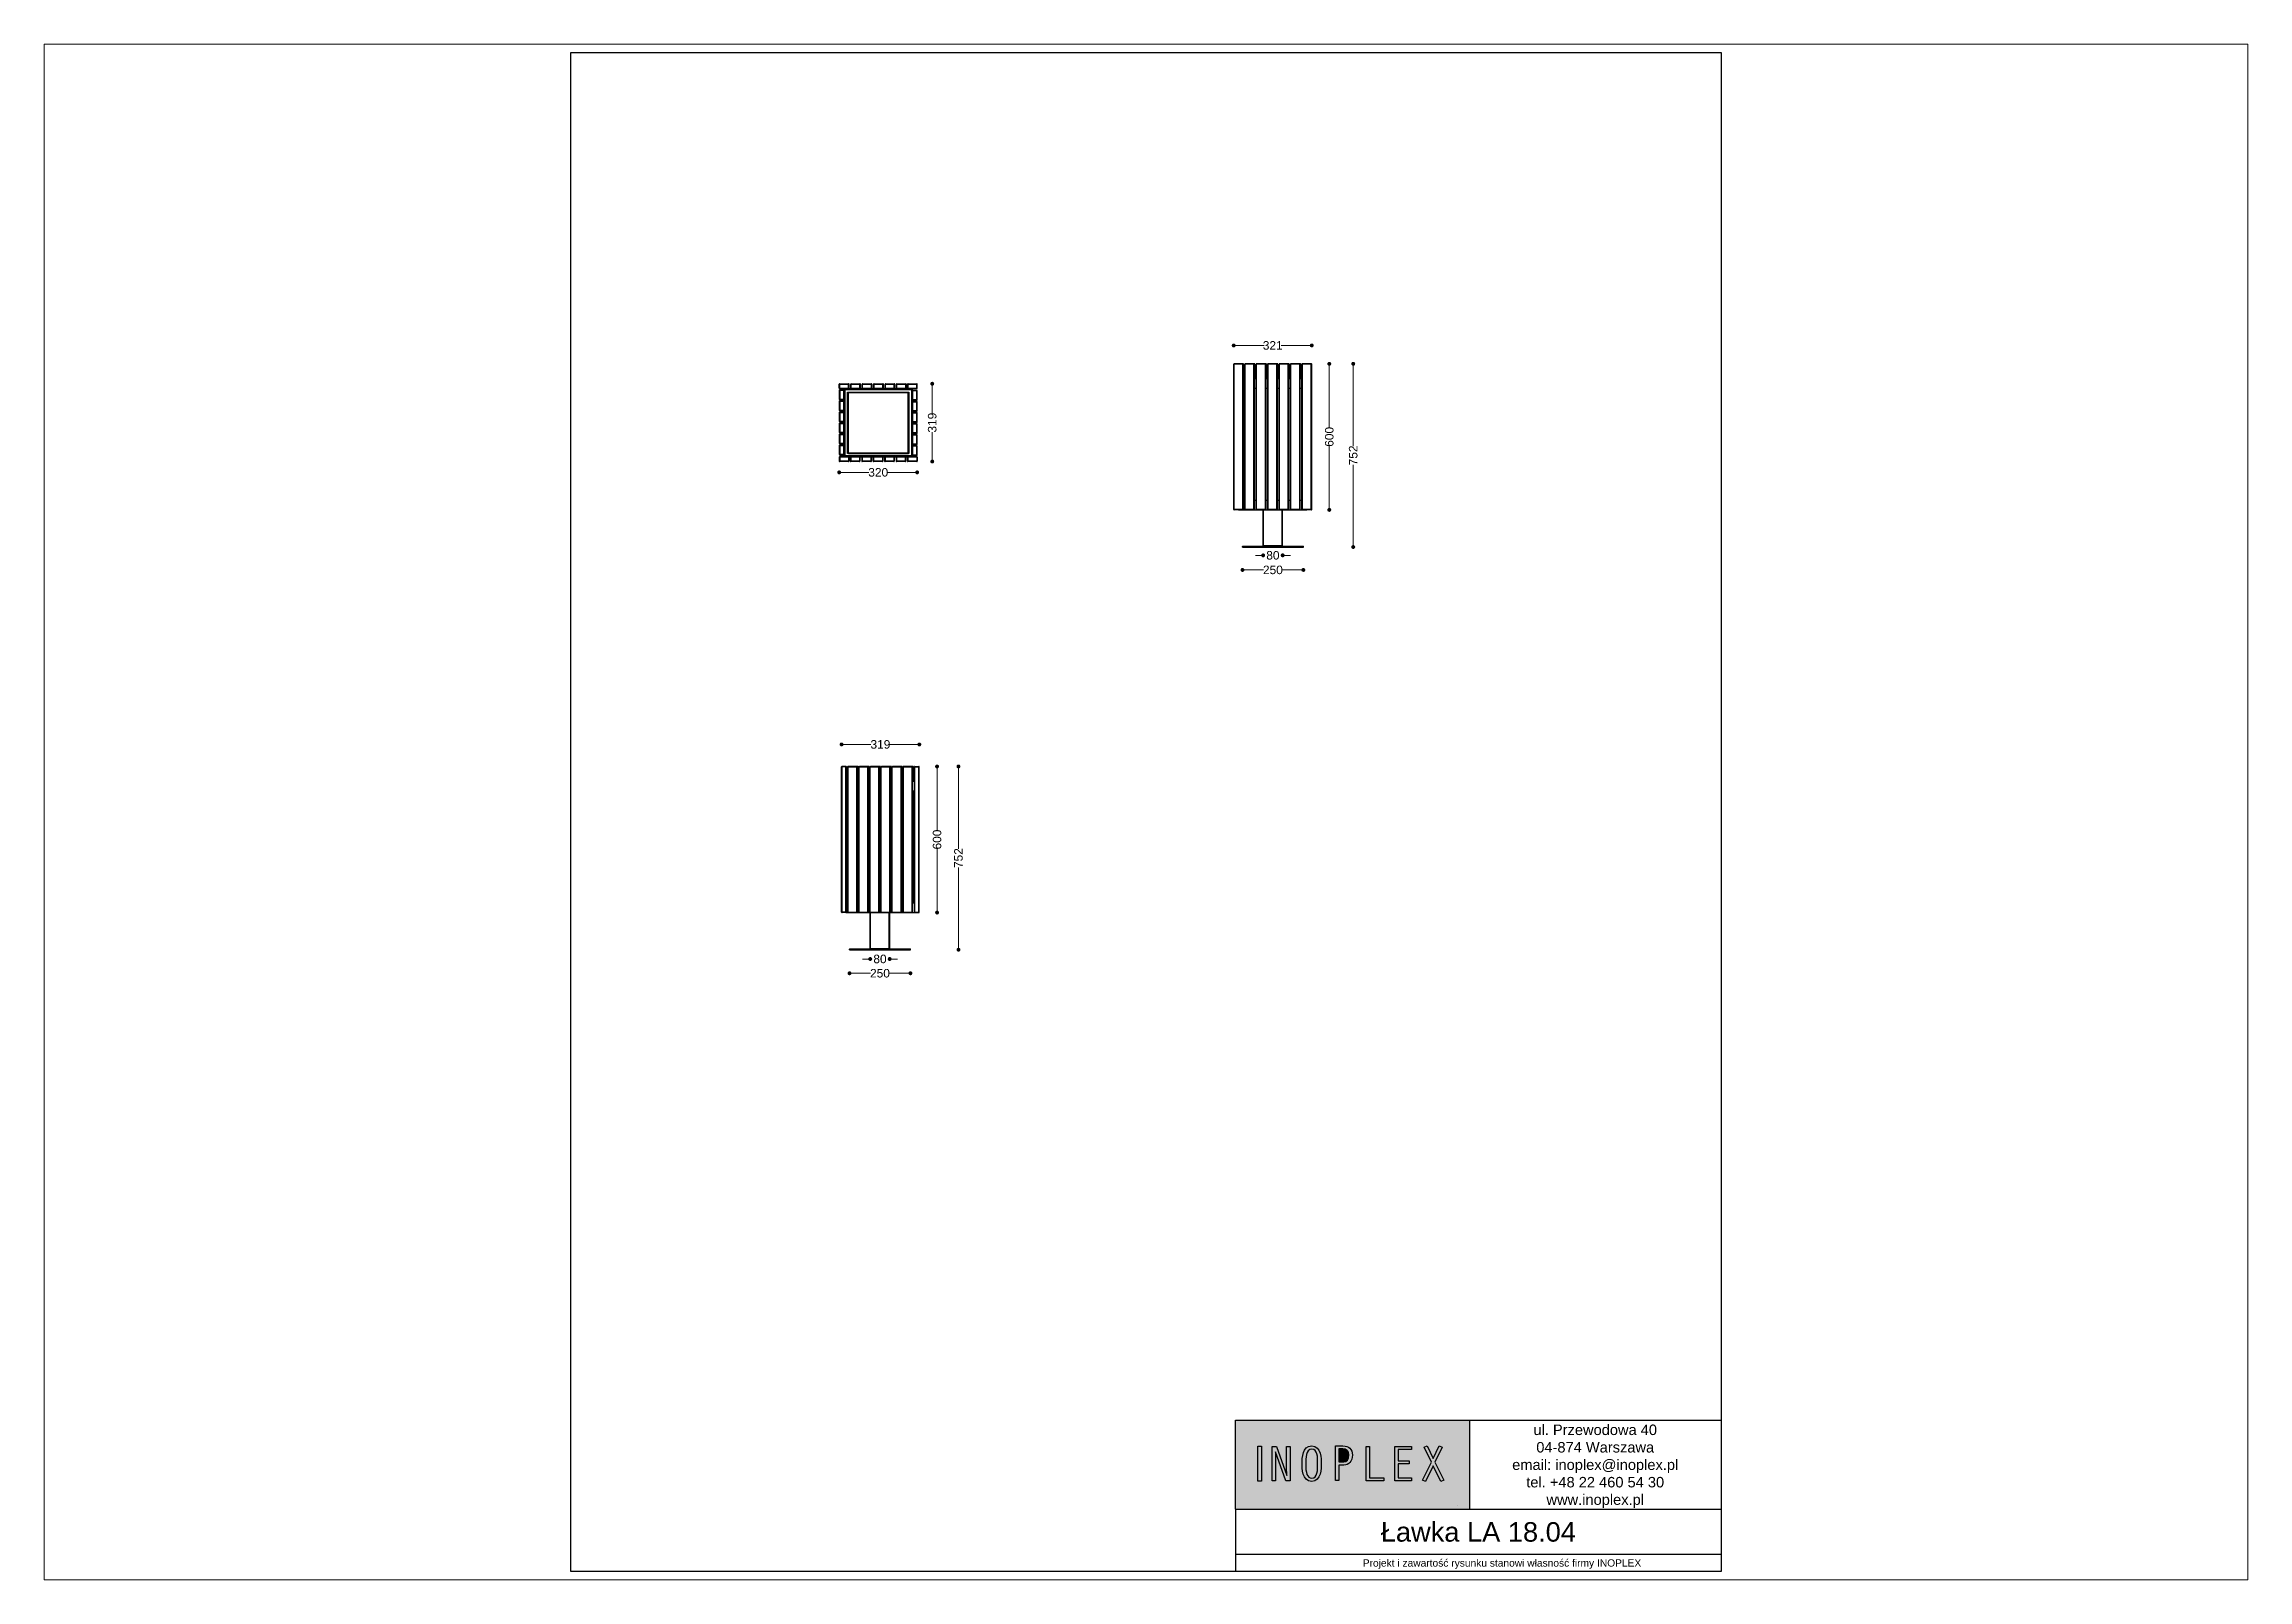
# Paper-space layout 'Układ2' of a CAD drawing. Header units: millimetres. Extents: x 29 to 258, y 20 to 180.
# The model-space entities are those that its viewports show. They can reach past a viewport. Long polylines and large blocks are cut down to what shows.
import ezdxf

# ---------------------------------------------------------------- set-up
doc = ezdxf.new("R2010")
doc.units = ezdxf.units.MM
doc.header["$LTSCALE"] = 3
for name, color, linetype in [('Default', 7, 'Continuous'), ('LAYER_1', 7, 'Continuous'), ('Red', 1, 'Continuous')]:
    doc.layers.add(name, color=color, linetype=linetype)
doc.styles.get("Standard").update_dxf_attribs({"font": 'arial.ttf'})
doc.dimstyles.new('MATEUSZ', dxfattribs={"dimtxt": 35, "dimasz": 16, "dimexe": 0.18, "dimexo": 0.0625, "dimgap": 0.09, "dimtad": 0, "dimdec": 0, "dimdsep": 46, "dimtxsty": 'Standard', "dimblk": 'DOT', "dimcen": 0.09, "dimse1": 1, "dimse2": 1, "dimadec": 0, "dimazin": 0, "dimtfac": 1, "dimtdec": 0, "dimtofl": 0, "dimtmove": 0, "dimatfit": 3, "dimfxl": 1, "dimtolj": 1, "dimtzin": 0, "dimlwd": 9, "dimlwe": 9, "dimarcsym": 0})

psp = doc.layouts.new('Układ2')

msp = doc.modelspace()

# ---------------------------------------------------------------- texts
at = {"attachment_point": 5}
for s, width, gutter_width, heights, insert, char_height in [('ul. Przewodowa 40\\P04-874 Warszawa\\Pemail: inoplex@inoplex.pl\\Ptel. +48 22 460 54 30\\Pwww.inoplex.pl', 1019.877, 1, [387.8], (30286.5, 14827.3), 43), ('Ławka LA 18.04', 1993.625, 1, [0], (29806.6, 14557.3), 80), ('Projekt i zawartość rysunku stanowi własność firmy INOPLEX ', 1800.088, 12.5, [70.5], (29903.7, 14425.8), 30)]:
    msp.add_mtext_dynamic_manual_height_columns(s, width=width, gutter_width=gutter_width, heights=heights, dxfattribs=dict(at, insert=insert, char_height=char_height))

# ---------------------------------------------------------------- blocks, each defined once
blk = doc.blocks.new('_Dot')
at = {"color": 0, "linetype": 'ByBlock', "lineweight": -2}
blk.add_line((-0.5, 0), (-1, 0), dxfattribs=at)
at = {"color": 0, "linetype": 'ByBlock', "const_width": 0.5}
blk.add_lwpolyline([(-0.25, 0, 1), (0.25, 0, 1)], format="xyb", close=True, dxfattribs=at)
blk = doc.blocks.new('*D95')
at = {"color": 0, "lineweight": 9, "transparency": 16777216}
for p, q in [((27198, 18908.9), (27303.4, 18908.9)), ((27486.2, 18908.9), (27380.7, 18908.9))]:
    blk.add_line(p, q, dxfattribs=at)
at = {"layer": 'Defpoints', "color": 0, "transparency": 16777216}
for p in [(27182, 18955.4), (27502.2, 18955.4), (27502.2, 18908.9)]:
    blk.add_point(p, dxfattribs=at)
at = {"color": 0, "lineweight": 9, "transparency": 16777216, "xscale": 16, "yscale": 16, "zscale": 16, "rotation": 180}
blk.add_blockref('_Dot', (27182, 18908.9), dxfattribs=at)
at = {"color": 0, "lineweight": 9, "transparency": 16777216, "xscale": 16, "yscale": 16, "zscale": 16}
blk.add_blockref('_Dot', (27502.2, 18908.9), dxfattribs=at)
at = {"color": 0, "transparency": 16777216, "insert": (27342.1, 18908.9), "char_height": 35, "attachment_point": 5}
blk.add_mtext('\\A1;320', dxfattribs=at)
blk = doc.blocks.new('*D96')
at = {"color": 0, "lineweight": 9, "transparency": 16777216}
for p, q in [((27563.9, 19256.8), (27563.9, 19151.9)), ((27563.9, 18969.4), (27563.9, 19074.3))]:
    blk.add_line(p, q, dxfattribs=at)
at = {"layer": 'Defpoints', "color": 0, "transparency": 16777216}
for p in [(27500.6, 19272.8), (27500.2, 18953.4), (27563.9, 18953.4)]:
    blk.add_point(p, dxfattribs=at)
at = {"color": 0, "lineweight": 9, "transparency": 16777216, "xscale": 16, "yscale": 16, "zscale": 16}
for p, rotation in [((27563.9, 19272.8), 90), ((27563.9, 18953.4), 270)]:
    blk.add_blockref('_Dot', p, dxfattribs=dict(at, rotation=rotation))
at = {"color": 0, "transparency": 16777216, "insert": (27563.9, 19113.1), "char_height": 35, "attachment_point": 5, "rotation": 90}
blk.add_mtext('\\A1;319', dxfattribs=at)
blk = doc.blocks.new('*D97')
at = {"color": 0, "lineweight": 9, "transparency": 16777216}
for p, q in [((28817.9, 19430.1), (28926.8, 19430.1)), ((29106.5, 19430.1), (28997.5, 19430.1))]:
    blk.add_line(p, q, dxfattribs=at)
at = {"layer": 'Defpoints', "color": 0, "transparency": 16777216}
for p in [(29122.5, 19430.1), (28801.9, 19352.8), (29122.5, 19352.8)]:
    blk.add_point(p, dxfattribs=at)
at = {"color": 0, "lineweight": 9, "transparency": 16777216, "xscale": 16, "yscale": 16, "zscale": 16, "rotation": 180}
blk.add_blockref('_Dot', (28801.9, 19430.1), dxfattribs=at)
at = {"color": 0, "lineweight": 9, "transparency": 16777216, "xscale": 16, "yscale": 16, "zscale": 16}
blk.add_blockref('_Dot', (29122.5, 19430.1), dxfattribs=at)
at = {"color": 0, "transparency": 16777216, "insert": (28962.2, 19430.1), "char_height": 35, "attachment_point": 5}
blk.add_mtext('\\A1;321', dxfattribs=at)
blk = doc.blocks.new('*D98')
at = {"color": 0, "lineweight": 9, "transparency": 16777216}
for p, q in [((29194.5, 19338.8), (29194.5, 19093.6)), ((29194.5, 18770.8), (29194.5, 19016))]:
    blk.add_line(p, q, dxfattribs=at)
at = {"layer": 'Defpoints', "color": 0, "transparency": 16777216}
for p in [(29120.5, 19354.8), (29120.5, 18754.8), (29194.5, 18754.8)]:
    blk.add_point(p, dxfattribs=at)
at = {"color": 0, "lineweight": 9, "transparency": 16777216, "xscale": 16, "yscale": 16, "zscale": 16}
for p, rotation in [((29194.5, 19354.8), 90), ((29194.5, 18754.8), 270)]:
    blk.add_blockref('_Dot', p, dxfattribs=dict(at, rotation=rotation))
at = {"color": 0, "transparency": 16777216, "insert": (29194.5, 19054.8), "char_height": 35, "attachment_point": 5, "rotation": 90}
blk.add_mtext('\\A1;600', dxfattribs=at)
blk = doc.blocks.new('*D99')
at = {"color": 0, "lineweight": 9, "transparency": 16777216}
for p, q in [((29292.8, 19338.8), (29292.8, 19017)), ((29292.8, 18618.4), (29292.8, 18940.2))]:
    blk.add_line(p, q, dxfattribs=at)
at = {"layer": 'Defpoints', "color": 0, "transparency": 16777216}
for p in [(29120.1, 19354.8), (29292.8, 19354.8), (29087.9, 18602.4)]:
    blk.add_point(p, dxfattribs=at)
at = {"color": 0, "lineweight": 9, "transparency": 16777216, "xscale": 16, "yscale": 16, "zscale": 16}
for p, rotation in [((29292.8, 19354.8), 90), ((29292.8, 18602.4), 270)]:
    blk.add_blockref('_Dot', p, dxfattribs=dict(at, rotation=rotation))
at = {"color": 0, "transparency": 16777216, "insert": (29292.8, 18978.6), "char_height": 35, "attachment_point": 5, "rotation": 90}
blk.add_mtext('\\A1;752', dxfattribs=at)
blk = doc.blocks.new('*D100')
at = {"color": 0, "lineweight": 9, "transparency": 16777216}
for p, q in [((28853.9, 18508.2), (28923.9, 18508.2)), ((29071.9, 18508.2), (29001.9, 18508.2))]:
    blk.add_line(p, q, dxfattribs=at)
at = {"layer": 'Defpoints', "color": 0, "transparency": 16777216}
for p in [(28837.9, 18602.4), (29087.9, 18602.4), (29087.9, 18508.2)]:
    blk.add_point(p, dxfattribs=at)
at = {"color": 0, "lineweight": 9, "transparency": 16777216, "xscale": 16, "yscale": 16, "zscale": 16, "rotation": 180}
blk.add_blockref('_Dot', (28837.9, 18508.2), dxfattribs=at)
at = {"color": 0, "lineweight": 9, "transparency": 16777216, "xscale": 16, "yscale": 16, "zscale": 16}
blk.add_blockref('_Dot', (29087.9, 18508.2), dxfattribs=at)
at = {"color": 0, "transparency": 16777216, "insert": (28962.9, 18508.2), "char_height": 35, "attachment_point": 5}
blk.add_mtext('\\A1;250', dxfattribs=at)
blk = doc.blocks.new('*D101')
at = {"color": 0, "lineweight": 9, "transparency": 16777216}
for p, q in [((28906.9, 18568.1), (28890.9, 18568.1)), ((29018.9, 18568.1), (29034.9, 18568.1))]:
    blk.add_line(p, q, dxfattribs=at)
at = {"layer": 'Defpoints', "color": 0, "transparency": 16777216}
for p in [(28922.9, 18608), (29002.9, 18608), (29002.9, 18568.1)]:
    blk.add_point(p, dxfattribs=at)
at = {"color": 0, "lineweight": 9, "transparency": 16777216, "xscale": 16, "yscale": 16, "zscale": 16}
blk.add_blockref('_Dot', (28922.9, 18568.1), dxfattribs=at)
at = {"color": 0, "lineweight": 9, "transparency": 16777216, "xscale": 16, "yscale": 16, "zscale": 16, "rotation": 180}
blk.add_blockref('_Dot', (29002.9, 18568.1), dxfattribs=at)
at = {"color": 0, "transparency": 16777216, "insert": (28962.9, 18568.1), "char_height": 35, "attachment_point": 5}
blk.add_mtext('\\A1;80', dxfattribs=at)
blk = doc.blocks.new('*D102')
at = {"color": 0, "lineweight": 9, "transparency": 16777216}
for p, q in [((27207.5, 17791.6), (27312.4, 17791.6)), ((27494.9, 17791.6), (27390, 17791.6))]:
    blk.add_line(p, q, dxfattribs=at)
at = {"layer": 'Defpoints', "color": 0, "transparency": 16777216}
for p in [(27510.9, 17791.6), (27191.5, 17699.1), (27510.9, 17699.1)]:
    blk.add_point(p, dxfattribs=at)
at = {"color": 0, "lineweight": 9, "transparency": 16777216, "xscale": 16, "yscale": 16, "zscale": 16, "rotation": 180}
blk.add_blockref('_Dot', (27191.5, 17791.6), dxfattribs=at)
at = {"color": 0, "lineweight": 9, "transparency": 16777216, "xscale": 16, "yscale": 16, "zscale": 16}
blk.add_blockref('_Dot', (27510.9, 17791.6), dxfattribs=at)
at = {"color": 0, "transparency": 16777216, "insert": (27351.2, 17791.6), "char_height": 35, "attachment_point": 5}
blk.add_mtext('\\A1;319', dxfattribs=at)
blk = doc.blocks.new('*D103')
at = {"color": 0, "lineweight": 9, "transparency": 16777216}
for p, q in [((27293.3, 16910.5), (27277.3, 16910.5)), ((27405.3, 16910.5), (27421.3, 16910.5))]:
    blk.add_line(p, q, dxfattribs=at)
at = {"layer": 'Defpoints', "color": 0, "transparency": 16777216}
for p in [(27309.3, 16954.3), (27389.3, 16954.3), (27389.3, 16910.5)]:
    blk.add_point(p, dxfattribs=at)
at = {"color": 0, "lineweight": 9, "transparency": 16777216, "xscale": 16, "yscale": 16, "zscale": 16}
blk.add_blockref('_Dot', (27309.3, 16910.5), dxfattribs=at)
at = {"color": 0, "lineweight": 9, "transparency": 16777216, "xscale": 16, "yscale": 16, "zscale": 16, "rotation": 180}
blk.add_blockref('_Dot', (27389.3, 16910.5), dxfattribs=at)
at = {"color": 0, "transparency": 16777216, "insert": (27349.3, 16910.5), "char_height": 35, "attachment_point": 5}
blk.add_mtext('\\A1;80', dxfattribs=at)
blk = doc.blocks.new('*D104')
at = {"color": 0, "lineweight": 9, "transparency": 16777216}
for p, q in [((27240.3, 16851.9), (27310.3, 16851.9)), ((27458.3, 16851.9), (27388.3, 16851.9))]:
    blk.add_line(p, q, dxfattribs=at)
at = {"layer": 'Defpoints', "color": 0, "transparency": 16777216}
for p in [(27224.3, 16948.7), (27474.3, 16948.7), (27474.3, 16851.9)]:
    blk.add_point(p, dxfattribs=at)
at = {"color": 0, "lineweight": 9, "transparency": 16777216, "xscale": 16, "yscale": 16, "zscale": 16, "rotation": 180}
blk.add_blockref('_Dot', (27224.3, 16851.9), dxfattribs=at)
at = {"color": 0, "lineweight": 9, "transparency": 16777216, "xscale": 16, "yscale": 16, "zscale": 16}
blk.add_blockref('_Dot', (27474.3, 16851.9), dxfattribs=at)
at = {"color": 0, "transparency": 16777216, "insert": (27349.3, 16851.9), "char_height": 35, "attachment_point": 5}
blk.add_mtext('\\A1;250', dxfattribs=at)
blk = doc.blocks.new('*D105')
at = {"color": 0, "lineweight": 9, "transparency": 16777216}
for p, q in [((27583.8, 17685.1), (27583.8, 17439.9)), ((27583.8, 17117.1), (27583.8, 17362.3))]:
    blk.add_line(p, q, dxfattribs=at)
at = {"layer": 'Defpoints', "color": 0, "transparency": 16777216}
for p in [(27508.9, 17701.1), (27508.9, 17101.1), (27583.8, 17101.1)]:
    blk.add_point(p, dxfattribs=at)
at = {"color": 0, "lineweight": 9, "transparency": 16777216, "xscale": 16, "yscale": 16, "zscale": 16}
for p, rotation in [((27583.8, 17701.1), 90), ((27583.8, 17101.1), 270)]:
    blk.add_blockref('_Dot', p, dxfattribs=dict(at, rotation=rotation))
at = {"color": 0, "transparency": 16777216, "insert": (27583.8, 17401.1), "char_height": 35, "attachment_point": 5, "rotation": 90}
blk.add_mtext('\\A1;600', dxfattribs=at)
blk = doc.blocks.new('*D106')
at = {"color": 0, "lineweight": 9, "transparency": 16777216}
for p, q in [((27671.7, 17685.1), (27671.7, 17363.4)), ((27671.7, 16964.7), (27671.7, 17286.5))]:
    blk.add_line(p, q, dxfattribs=at)
at = {"layer": 'Defpoints', "color": 0, "transparency": 16777216}
for p in [(27508.9, 17701.1), (27671.7, 17701.1), (27474.3, 16948.7)]:
    blk.add_point(p, dxfattribs=at)
at = {"color": 0, "lineweight": 9, "transparency": 16777216, "xscale": 16, "yscale": 16, "zscale": 16}
for p, rotation in [((27671.7, 17701.1), 90), ((27671.7, 16948.7), 270)]:
    blk.add_blockref('_Dot', p, dxfattribs=dict(at, rotation=rotation))
at = {"color": 0, "transparency": 16777216, "insert": (27671.7, 17324.9), "char_height": 35, "attachment_point": 5, "rotation": 90}
blk.add_mtext('\\A1;752', dxfattribs=at)

# ---------------------------------------------------------------- dimensions: what is measured, and where the dimension line sits
for base, p1, p2, picture, middle in [((29122.5, 19430.1), (28801.9, 19352.8), (29122.5, 19352.8), '*D97', (28962.2, 19430.1)), ((27502.2, 18908.9), (27182, 18955.4), (27502.2, 18955.4), '*D95', (27342.1, 18908.9)), ((29002.9, 18568.1), (28922.9, 18608), (29002.9, 18608), '*D101', (28962.9, 18568.1)), ((27510.9, 17791.6), (27191.5, 17699.1), (27510.9, 17699.1), '*D102', (27351.2, 17791.6)), ((27474.3, 16851.9), (27224.3, 16948.7), (27474.3, 16948.7), '*D104', (27349.3, 16851.9)), ((27389.3, 16910.5), (27309.3, 16954.3), (27389.3, 16954.3), '*D103', (27349.3, 16910.5))]:
    dim = msp.add_linear_dim(base=base, p1=p1, p2=p2, dimstyle='MATEUSZ')
    dim.commit()
    dim.dimension.update_dxf_attribs({"geometry": picture, "text_midpoint": middle})
for base, p1, p2, picture, middle in [((27563.9, 18953.4), (27500.6, 19272.8), (27500.2, 18953.4), '*D96', (27563.9, 19113.1)), ((29292.8, 19354.8), (29087.9, 18602.4), (29120.1, 19354.8), '*D99', (29292.8, 18978.6)), ((29194.5, 18754.8), (29120.5, 19354.8), (29120.5, 18754.8), '*D98', (29194.5, 19054.8)), ((27671.7, 17701.1), (27474.3, 16948.7), (27508.9, 17701.1), '*D106', (27671.7, 17324.9)), ((27583.8, 17101.1), (27508.9, 17701.1), (27508.9, 17101.1), '*D105', (27583.8, 17401.1))]:
    dim = msp.add_linear_dim(base=base, p1=p1, p2=p2, angle=90, dimstyle='MATEUSZ')
    dim.commit()
    dim.dimension.update_dxf_attribs({"geometry": picture, "text_midpoint": middle})
dim = msp.add_linear_dim(base=(29087.9, 18508.2), p1=(28837.9, 18602.4), p2=(29087.9, 18602.4), dimstyle='MATEUSZ')
dim.commit()
dim.dimension.update_dxf_attribs({"geometry": '*D100', "text_midpoint": (28962.9, 18508.2), "dimtype": 160})

# ---------------------------------------------------------------- hatches: boundary and pattern name
h = msp.add_hatch(color=255)
h.dxf.hatch_style = 1
h.paths.add_polyline_path([(29769.8, 15016.4), (28809.8, 15016.4), (28809.8, 14651.8), (28809.8, 14650), (29769.8, 14650)])
h.paths.add_polyline_path([(29739.6, 14926.7), (29739.6, 14744.5), (29719.3, 14744.5), (29719.3, 14667.6), (28824.6, 14667.6), (28824.6, 14999.6), (29719.3, 14999.6), (29719.3, 14926.7)], flags=16)
h = msp.add_hatch(color=250)
h.dxf.hatch_style = 1
h.paths.add_polyline_path([(29719.3, 14744.5), (29186.9, 14744.5), (29186.9, 14926.7), (29719.3, 14926.7), (29719.3, 14999.6), (28824.6, 14999.6), (28824.6, 14667.6), (29719.3, 14667.6)])
edge = h.paths.add_edge_path(flags=16)
edge.add_spline(control_points=[(29161.5, 14838.3), (29161.5, 14820.5), (29162.1, 14765.4), (29122.2, 14765.4)], knot_values=[0, 0, 0, 0, 1, 1, 1, 1], degree=3, periodic=0)
edge.add_spline(control_points=[(29122.2, 14765.4), (29081.8, 14765.4), (29082.8, 14820.1), (29082.8, 14838.3)], knot_values=[0, 0, 0, 0, 1, 1, 1, 1], degree=3, periodic=0)
edge.add_spline(control_points=[(29082.8, 14838.3), (29082.8, 14861.7), (29084.3, 14911), (29122.2, 14911)], knot_values=[0, 0, 0, 0, 1, 1, 1, 1], degree=3, periodic=0)
edge.add_spline(control_points=[(29122.2, 14911), (29162.1, 14911), (29161.5, 14857), (29161.5, 14838.3)], knot_values=[0, 0, 0, 0, 1, 1, 1, 1], degree=3, periodic=0)
edge = h.paths.add_edge_path(flags=0)
edge.add_spline(control_points=[(29146.6, 14838.3), (29146.6, 14813.7), (29146.8, 14778.8), (29122.2, 14778.8)], knot_values=[0, 0, 0, 0, 1, 1, 1, 1], degree=3, periodic=0)
edge.add_spline(control_points=[(29122.2, 14778.8), (29102.2, 14778.8), (29097.7, 14800.1), (29097.7, 14838.3)], knot_values=[0, 0, 0, 0, 1, 1, 1, 1], degree=3, periodic=0)
edge.add_spline(control_points=[(29097.7, 14838.3), (29097.7, 14859.2), (29097.1, 14897.6), (29122.2, 14897.6)], knot_values=[0, 0, 0, 0, 1, 1, 1, 1], degree=3, periodic=0)
edge.add_spline(control_points=[(29122.2, 14897.6), (29147.2, 14897.6), (29146.6, 14865.1), (29146.6, 14838.3)], knot_values=[0, 0, 0, 0, 1, 1, 1, 1], degree=3, periodic=0)
h.paths.add_polyline_path([(29033.6, 14767.4), (29015.8, 14767.4), (28973.7, 14886.8), (28973.3, 14886.4), (28973.9, 14854.3), (28973.9, 14767.4), (28959.7, 14767.4), (28959.7, 14909.1), (28977.5, 14909.1), (29019.6, 14789.9), (29020, 14790.3), (29019.4, 14822), (29019.4, 14909.1), (29033.6, 14909.1)], flags=16)
h.paths.add_polyline_path([(28916.2, 14766.8), (28900.7, 14766.8), (28900.7, 14909.5), (28916.2, 14909.5)], flags=16)
edge = h.paths.add_edge_path(flags=0)
edge.add_spline(control_points=[(29146.6, 14838.3), (29146.6, 14865.1), (29147.2, 14897.6), (29122.2, 14897.6)], knot_values=[0, 0, 0, 0, 1, 1, 1, 1], degree=3, periodic=0)
edge.add_spline(control_points=[(29122.2, 14897.6), (29097.1, 14897.6), (29097.7, 14859.2), (29097.7, 14838.3)], knot_values=[0, 0, 0, 0, 1, 1, 1, 1], degree=3, periodic=0)
edge.add_spline(control_points=[(29097.7, 14838.3), (29097.7, 14800.1), (29102.2, 14778.8), (29122.2, 14778.8)], knot_values=[0, 0, 0, 0, 1, 1, 1, 1], degree=3, periodic=0)
edge.add_spline(control_points=[(29122.2, 14778.8), (29146.8, 14778.8), (29146.6, 14813.7), (29146.6, 14838.3)], knot_values=[0, 0, 0, 0, 1, 1, 1, 1], degree=3, periodic=0)
h = msp.add_hatch(color=255)
h.dxf.hatch_style = 1
h.paths.add_polyline_path([(28916.2, 14909.5), (28900.7, 14909.5), (28900.7, 14766.8), (28916.2, 14766.8)])
h.paths.add_polyline_path([(29015.8, 14767.4), (29033.6, 14767.4), (29033.6, 14909.1), (29019.4, 14909.1), (29019.4, 14822), (29020.1, 14788.6), (28977.5, 14909.1), (28959.7, 14909.1), (28959.7, 14767.4), (28973.9, 14767.4), (28973.9, 14854.3), (28973.2, 14888.1)])
edge = h.paths.add_edge_path()
edge.add_spline(control_points=[(29122.2, 14911), (29084.3, 14911), (29082.8, 14861.7), (29082.8, 14838.3)], knot_values=[0, 0, 0, 0, 1, 1, 1, 1], degree=3, periodic=0)
edge.add_spline(control_points=[(29082.8, 14838.3), (29082.8, 14820.1), (29081.8, 14765.4), (29122.2, 14765.4)], knot_values=[0, 0, 0, 0, 1, 1, 1, 1], degree=3, periodic=0)
edge.add_spline(control_points=[(29122.2, 14765.4), (29162.1, 14765.4), (29161.5, 14820.5), (29161.5, 14838.3)], knot_values=[0, 0, 0, 0, 1, 1, 1, 1], degree=3, periodic=0)
edge.add_spline(control_points=[(29161.5, 14838.3), (29161.5, 14857), (29162.1, 14911), (29122.2, 14911)], knot_values=[0, 0, 0, 0, 1, 1, 1, 1], degree=3, periodic=0)
edge = h.paths.add_edge_path(flags=16)
edge.add_spline(control_points=[(29097.7, 14838.3), (29097.7, 14859.2), (29097.1, 14897.6), (29122.2, 14897.6)], knot_values=[0, 0, 0, 0, 1, 1, 1, 1], degree=3, periodic=0)
edge.add_spline(control_points=[(29122.2, 14897.6), (29147.2, 14897.6), (29146.6, 14865.1), (29146.6, 14838.3)], knot_values=[0, 0, 0, 0, 1, 1, 1, 1], degree=3, periodic=0)
edge.add_spline(control_points=[(29146.6, 14838.3), (29146.6, 14813.7), (29146.8, 14778.8), (29122.2, 14778.8)], knot_values=[0, 0, 0, 0, 1, 1, 1, 1], degree=3, periodic=0)
edge.add_spline(control_points=[(29122.2, 14778.8), (29102.2, 14778.8), (29097.7, 14800.1), (29097.7, 14838.3)], knot_values=[0, 0, 0, 0, 1, 1, 1, 1], degree=3, periodic=0)
edge = h.paths.add_edge_path()
edge.add_line((29219.3, 14769.4), (29233.6, 14769.4))
edge.add_line((29233.6, 14769.4), (29233.6, 14832.5))
edge.add_line((29233.6, 14832.5), (29254.8, 14832.5))
edge.add_spline(control_points=[(29254.8, 14832.5), (29274.4, 14832.5), (29289.3, 14847.2), (29289.3, 14873.5)], knot_values=[0, 0, 0, 0, 1, 1, 1, 1], degree=3, periodic=0)
edge.add_spline(control_points=[(29289.3, 14873.5), (29289.3, 14897.8), (29275.2, 14911.1), (29250.2, 14911.1)], knot_values=[0, 0, 0, 0, 1, 1, 1, 1], degree=3, periodic=0)
edge.add_line((29250.2, 14911.1), (29219.3, 14911.1))
edge.add_line((29219.3, 14911.1), (29219.3, 14769.4))
edge = h.paths.add_edge_path(flags=16)
edge.add_line((29233.6, 14898.4), (29254.4, 14898.4))
edge.add_spline(control_points=[(29250, 14898.4), (29265.3, 14898.4), (29274.4, 14891), (29274.4, 14873.5)], knot_values=[0, 0, 0, 0, 1, 1, 1, 1], degree=3, periodic=0)
edge.add_spline(control_points=[(29274.4, 14873.5), (29274.4, 14855.7), (29266.7, 14845.7), (29253.6, 14845.5)], knot_values=[0, 0, 0, 0, 1, 1, 1, 1], degree=3, periodic=0)
edge.add_line((29253.6, 14845.5), (29233.6, 14845.3))
edge.add_line((29233.6, 14845.3), (29233.6, 14898.4))
h.paths.add_polyline_path([(29345.3, 14767.4), (29417.8, 14767.4), (29417.8, 14780.1), (29359.6, 14780.1), (29359.6, 14909.1), (29345.3, 14909.1)])
h.paths.add_polyline_path([(29477.5, 14896.4), (29532.3, 14896.4), (29532.3, 14909.1), (29463.2, 14909.1), (29463.2, 14767.4), (29532.3, 14767.4), (29532.3, 14780.1), (29477.5, 14780.1), (29477.5, 14836.9), (29522.7, 14836.9), (29522.7, 14849.6), (29477.5, 14849.6)])
h.paths.add_polyline_path([(29658.6, 14905.3), (29645.4, 14911.9), (29621.2, 14859), (29597, 14911.9), (29583.8, 14905.3), (29614.2, 14844.5), (29577.2, 14770.5), (29590, 14764.6), (29621.4, 14829.4), (29652.4, 14764.6), (29665.2, 14770.5), (29628.2, 14844.5)])
h = msp.add_hatch(color=250)
h.dxf.hatch_style = 1
edge = h.paths.add_edge_path()
edge.add_spline(control_points=[(29122.2, 14897.6), (29097.1, 14897.6), (29097.7, 14859.2), (29097.7, 14838.3)], knot_values=[0, 0, 0, 0, 1, 1, 1, 1], degree=3, periodic=0)
edge.add_spline(control_points=[(29097.7, 14838.3), (29097.7, 14800.1), (29102.2, 14778.8), (29122.2, 14778.8)], knot_values=[0, 0, 0, 0, 1, 1, 1, 1], degree=3, periodic=0)
edge.add_spline(control_points=[(29122.2, 14778.8), (29146.8, 14778.8), (29146.6, 14813.7), (29146.6, 14838.3)], knot_values=[0, 0, 0, 0, 1, 1, 1, 1], degree=3, periodic=0)
edge.add_spline(control_points=[(29146.6, 14838.3), (29146.6, 14865.1), (29147.2, 14897.6), (29122.2, 14897.6)], knot_values=[0, 0, 0, 0, 1, 1, 1, 1], degree=3, periodic=0)
at = {"true_color": 0x7bad3e}
h = msp.add_hatch(color=75, dxfattribs=at)
h.dxf.hatch_style = 1
h.paths.add_polyline_path([(29739.6, 14926.7), (29186.9, 14926.7), (29186.9, 14744.5), (29739.6, 14744.5)])
h.paths.add_polyline_path([(29665.2, 14770.5), (29652.4, 14764.6), (29621.4, 14829.4), (29590, 14764.6), (29577.2, 14770.5), (29614.2, 14844.5), (29583.8, 14905.3), (29597, 14911.9), (29621.2, 14859), (29645.4, 14911.9), (29658.6, 14905.3), (29628.2, 14844.5)], flags=16)
h.paths.add_polyline_path([(29532.3, 14780.1), (29532.3, 14767.4), (29463.2, 14767.4), (29463.2, 14909.1), (29532.3, 14909.1), (29532.3, 14896.4), (29477.5, 14896.4), (29477.5, 14849.6), (29522.7, 14849.6), (29522.7, 14836.9), (29477.5, 14836.9), (29477.5, 14780.1)], flags=16)
h.paths.add_polyline_path([(29417.8, 14780.1), (29417.8, 14767.4), (29345.3, 14767.4), (29345.3, 14909.1), (29359.6, 14909.1), (29359.6, 14780.1)], flags=16)
edge = h.paths.add_edge_path(flags=16)
edge.add_spline(control_points=[(29289.3, 14873.5), (29289.3, 14847.2), (29274.4, 14832.5), (29254.8, 14832.5)], knot_values=[0, 0, 0, 0, 1, 1, 1, 1], degree=3, periodic=0)
edge.add_line((29254.8, 14832.5), (29233.6, 14832.5))
edge.add_line((29233.6, 14832.5), (29233.6, 14769.4))
edge.add_line((29233.6, 14769.4), (29219.3, 14769.4))
edge.add_line((29219.3, 14769.4), (29219.3, 14911.1))
edge.add_line((29219.3, 14911.1), (29250.2, 14911.1))
edge.add_spline(control_points=[(29250.2, 14911.1), (29275.2, 14911.1), (29289.3, 14897.8), (29289.3, 14873.5)], knot_values=[0, 0, 0, 0, 1, 1, 1, 1], degree=3, periodic=0)
edge = h.paths.add_edge_path(flags=0)
edge.add_spline(control_points=[(29274.4, 14873.5), (29274.4, 14855.7), (29266.7, 14845.7), (29253.6, 14845.5)], knot_values=[0, 0, 0, 0, 1, 1, 1, 1], degree=3, periodic=0)
edge.add_line((29253.6, 14845.5), (29233.6, 14845.3))
edge.add_line((29233.6, 14845.3), (29233.6, 14898.4))
edge.add_line((29233.6, 14898.4), (29250, 14898.4))
edge.add_spline(control_points=[(29250, 14898.4), (29265.3, 14898.4), (29274.4, 14891), (29274.4, 14873.5)], knot_values=[0, 0, 0, 0, 1, 1, 1, 1], degree=3, periodic=0)
edge = h.paths.add_edge_path(flags=0)
edge.add_spline(control_points=[(29253.6, 14845.5), (29266.7, 14845.7), (29274.4, 14855.7), (29274.4, 14873.5)], knot_values=[0, 0, 0, 0, 1, 1, 1, 1], degree=3, periodic=0)
edge.add_spline(control_points=[(29274.4, 14873.5), (29274.4, 14891), (29265.3, 14898.4), (29250, 14898.4)], knot_values=[0, 0, 0, 0, 1, 1, 1, 1], degree=3, periodic=0)
edge.add_line((29250, 14898.4), (29233.6, 14898.4))
edge.add_line((29233.6, 14898.4), (29233.6, 14845.3))
edge.add_line((29233.6, 14845.3), (29253.6, 14845.5))
h = msp.add_hatch(color=255)
h.dxf.hatch_style = 1
edge = h.paths.add_edge_path()
edge.add_line((29219.3, 14769.4), (29233.6, 14769.4))
edge.add_line((29233.6, 14769.4), (29233.6, 14832.5))
edge.add_line((29233.6, 14832.5), (29254.8, 14832.5))
edge.add_spline(control_points=[(29254.8, 14832.5), (29274.4, 14832.5), (29289.3, 14847.2), (29289.3, 14873.5)], knot_values=[0, 0, 0, 0, 1, 1, 1, 1], degree=3, periodic=0)
edge.add_spline(control_points=[(29289.3, 14873.5), (29289.3, 14897.8), (29275.2, 14911.1), (29250.2, 14911.1)], knot_values=[0, 0, 0, 0, 1, 1, 1, 1], degree=3, periodic=0)
edge.add_line((29250.2, 14911.1), (29219.3, 14911.1))
edge.add_line((29219.3, 14911.1), (29219.3, 14769.4))
edge = h.paths.add_edge_path(flags=16)
edge.add_line((29233.6, 14845.3), (29233.6, 14898.4))
edge.add_line((29233.6, 14898.4), (29260.4, 14898.4))
edge.add_spline(control_points=[(29250, 14898.4), (29265.3, 14898.4), (29274.4, 14891), (29274.4, 14873.5)], knot_values=[0, 0, 0, 0, 1, 1, 1, 1], degree=3, periodic=0)
edge.add_spline(control_points=[(29274.4, 14873.5), (29274.4, 14855.7), (29266.7, 14845.7), (29253.6, 14845.5)], knot_values=[0, 0, 0, 0, 1, 1, 1, 1], degree=3, periodic=0)
edge.add_line((29253.6, 14845.5), (29233.6, 14845.3))
h = msp.add_hatch(color=75, dxfattribs=at)
h.dxf.hatch_style = 1
edge = h.paths.add_edge_path()
edge.add_line((29233.6, 14845.3), (29253.6, 14845.5))
edge.add_spline(control_points=[(29253.6, 14845.5), (29266.7, 14845.7), (29274.4, 14855.7), (29274.4, 14873.5)], knot_values=[0, 0, 0, 0, 1, 1, 1, 1], degree=3, periodic=0)
edge.add_spline(control_points=[(29274.4, 14873.5), (29274.4, 14891), (29265.3, 14898.4), (29250, 14898.4)], knot_values=[0, 0, 0, 0, 1, 1, 1, 1], degree=3, periodic=0)
edge.add_line((29250, 14898.4), (29233.6, 14898.4))
edge.add_line((29233.6, 14898.4), (29233.6, 14845.3))
h = msp.add_hatch(color=255)
h.dxf.hatch_style = 1
h.paths.add_polyline_path([(29345.3, 14767.4), (29417.8, 14767.4), (29417.8, 14780.1), (29359.6, 14780.1), (29359.6, 14909.1), (29345.3, 14909.1)])
h = msp.add_hatch(color=255)
h.dxf.hatch_style = 1
h.paths.add_polyline_path([(29463.2, 14767.4), (29532.3, 14767.4), (29532.3, 14780.1), (29477.5, 14780.1), (29477.5, 14836.9), (29522.7, 14836.9), (29522.7, 14849.6), (29477.5, 14849.6), (29477.5, 14896.4), (29532.3, 14896.4), (29532.3, 14909.1), (29463.2, 14909.1)])
h = msp.add_hatch(color=255)
h.dxf.hatch_style = 1
h.paths.add_polyline_path([(29614.2, 14844.5), (29577.2, 14770.5), (29590, 14764.6), (29621.4, 14829.4), (29652.4, 14764.6), (29665.2, 14770.5), (29628.2, 14844.5), (29658.6, 14905.3), (29645.4, 14911.9), (29621.2, 14859), (29597, 14911.9), (29583.8, 14905.3)])

# ---------------------------------------------------------------- linework, layer by layer
for p, q in [((28809.8, 15016.4), (30803.7, 15016.4)), ((28809.8, 14651.8), (28809.8, 15016.4)), ((29769.8, 15016.4), (29769.8, 14650)), ((30803.7, 15016.4), (30803.7, 14651.8)), ((28809.8, 14651.8), (28809.8, 14394.7)), ((30803.7, 14650), (28809.8, 14650)), ((30803.4, 14465.2), (28809.8, 14465.2))]:
    msp.add_line(p, q)
msp.add_lwpolyline([(26080.1, 20633.8), (30803.7, 20633.8), (30803.7, 14394.7), (26080.1, 14394.7)], close=True)
at = {"layer": 'Default'}
for p, q in [((28841.9, 19294.8), (28847.1, 19294.8)), ((28887.1, 19294.8), (28894.1, 19294.8)), ((28934.1, 19294.8), (28941.1, 19294.8)), ((28981.1, 19294.8), (28988.1, 19294.8)), ((29028.1, 19294.8), (29035.1, 19294.8)), ((29075.1, 19294.8), (29082.1, 19294.8)), ((27202.2, 19252.8), (27482.2, 19252.8)), ((27202.2, 18973.4), (27202.2, 19252.8)), ((27206.2, 18976.8), (27206.2, 19248.8)), ((27206.2, 19248.8), (27478.2, 19248.8)), ((27217.2, 19237.8), (27467.2, 19237.8)), ((27217.2, 18987.8), (27217.2, 19237.8)), ((27219.2, 19235.8), (27219.2, 18989.8)), ((27465.2, 19235.8), (27219.2, 19235.8)), ((27465.2, 18989.8), (27465.2, 19235.8)), ((27467.2, 19237.8), (27467.2, 18987.8)), ((27467.2, 19235.4), (27468, 19234.6)), ((27468, 19234.6), (27467.2, 19234.6)), ((27468, 18987.8), (27468, 19234.6)), ((27478.2, 19248.8), (27478.2, 18976.8)), ((27482.2, 18973.4), (27482.2, 19252.8)), ((28841.9, 19254.8), (28847.1, 19254.8)), ((28887.1, 19254.8), (28894.1, 19254.8)), ((28934.1, 19254.8), (28941.1, 19254.8)), ((28981.1, 19254.8), (28988.1, 19254.8)), ((29028.1, 19254.8), (29035.1, 19254.8)), ((29075.1, 19254.8), (29082.1, 19254.8)), ((27478.2, 18976.8), (27206.2, 18976.8)), ((27467.2, 18987.8), (27217.2, 18987.8)), ((27219.6, 18986.2), (27218, 18987.8)), ((27219.2, 18989.8), (27465.2, 18989.8)), ((27219.6, 18987.8), (27219.6, 18986.2)), ((27219.6, 18986.2), (27466.4, 18986.2)), ((27221.4, 18972.8), (27227.7, 18972.8)), ((27266.6, 18972.8), (27274.7, 18972.8)), ((27313.6, 18972.8), (27321.7, 18972.8)), ((27360.6, 18972.8), (27368.7, 18972.8)), ((27407.6, 18972.8), (27415.7, 18972.8)), ((27454.6, 18972.8), (27462.7, 18972.8)), ((27468, 18987.8), (27466.4, 18986.2)), ((27466.4, 18986.2), (27466.4, 18987.8)), ((27466.4, 18987.8), (27468, 18987.8)), ((28822.1, 18754.8), (29102.1, 18754.8)), ((28841.9, 18794.8), (28847.1, 18794.8)), ((28887.1, 18794.8), (28894.1, 18794.8)), ((28922.9, 18608), (28922.9, 18754.8)), ((28924.5, 18608), (28924.5, 18754.8)), ((28934.1, 18794.8), (28941.1, 18794.8)), ((28981.1, 18794.8), (28988.1, 18794.8)), ((29001.3, 18608), (29001.3, 18754.8)), ((29002.9, 18608), (29002.9, 18754.8)), ((29028.1, 18794.8), (29035.1, 18794.8)), ((29075.1, 18794.8), (29082.1, 18794.8)), ((28837.9, 18604.8), (28839.5, 18606.4)), ((28837.9, 18602.4), (28837.9, 18604.8)), ((28839.5, 18604.8), (28837.9, 18604.8)), ((28837.9, 18602.4), (28839.5, 18602.4)), ((28839.5, 18606.4), (29086.3, 18606.4)), ((28839.5, 18606.4), (28839.5, 18604.8)), ((28839.5, 18602.4), (28839.5, 18604.8)), ((28839.5, 18604.8), (29086.3, 18604.8)), ((28839.5, 18602.4), (29086.3, 18602.4)), ((28924.5, 18608), (29001.3, 18608)), ((29086.3, 18604.8), (29086.3, 18606.4)), ((29086.3, 18606.4), (29087.9, 18604.8)), ((29086.3, 18602.4), (29086.3, 18604.8)), ((29087.9, 18604.8), (29086.3, 18604.8)), ((29086.3, 18602.4), (29087.9, 18602.4)), ((29087.9, 18602.4), (29087.9, 18604.8)), ((27211.5, 17641.1), (27216.1, 17641.1)), ((27211.5, 17601.1), (27216.1, 17601.1)), ((27256.1, 17641.1), (27261.5, 17641.1)), ((27256.1, 17601.1), (27261.5, 17601.1)), ((27301.5, 17641.1), (27307, 17641.1)), ((27301.5, 17601.1), (27307, 17601.1)), ((27347, 17641.1), (27352.4, 17641.1)), ((27347, 17601.1), (27352.4, 17601.1)), ((27392.4, 17641.1), (27397.8, 17641.1)), ((27392.4, 17601.1), (27397.8, 17601.1)), ((27437.8, 17641.1), (27443.3, 17641.1)), ((27437.8, 17601.1), (27443.3, 17601.1)), ((27483.3, 17641.1), (27490.9, 17641.1)), ((27483.3, 17601.1), (27490.9, 17601.1)), ((27211.5, 17141.1), (27216.1, 17141.1)), ((27256.1, 17141.1), (27261.5, 17141.1)), ((27301.5, 17141.1), (27307, 17141.1)), ((27347, 17141.1), (27352.4, 17141.1)), ((27392.4, 17141.1), (27397.8, 17141.1)), ((27437.8, 17141.1), (27443.3, 17141.1)), ((27483.3, 17141.1), (27490.9, 17141.1)), ((27490.9, 17101.1), (27490.9, 17141.1)), ((27210.9, 17101.1), (27210.9, 17101.7)), ((27210.9, 17101.1), (27490.9, 17101.1)), ((27309.3, 16954.3), (27309.3, 17101.1)), ((27310.9, 16954.3), (27310.9, 17101.1)), ((27387.7, 16954.3), (27387.7, 17101.1)), ((27389.3, 16954.3), (27389.3, 17101.1)), ((27224.3, 16951.1), (27225.9, 16952.7)), ((27224.3, 16948.7), (27224.3, 16951.1)), ((27225.9, 16951.1), (27224.3, 16951.1)), ((27224.3, 16948.7), (27225.9, 16948.7)), ((27225.9, 16952.7), (27472.7, 16952.7)), ((27225.9, 16952.7), (27225.9, 16951.1)), ((27225.9, 16948.7), (27225.9, 16951.1)), ((27225.9, 16951.1), (27472.7, 16951.1)), ((27225.9, 16948.7), (27472.7, 16948.7)), ((27310.9, 16954.3), (27387.7, 16954.3)), ((27472.7, 16952.7), (27474.3, 16951.1)), ((27472.7, 16951.1), (27472.7, 16952.7)), ((27474.3, 16951.1), (27472.7, 16951.1)), ((27472.7, 16948.7), (27472.7, 16951.1)), ((27472.7, 16948.7), (27474.3, 16948.7)), ((27474.3, 16948.7), (27474.3, 16951.1))]:
    msp.add_line(p, q, dxfattribs=at)
msp.add_polyline3d([(27468.2, 18986.8, 0), (27216.2, 18986.8, 0), (27216.2, 19238.8, 0), (27468.2, 19238.8, 0)], close=True, dxfattribs=at)
for points in [[(28922.9, 18608, 0), (28922.9, 18608, 0), (28922.9, 18608, 0), (28922.9, 18608, 0), (28922.9, 18608, 0), (28922.9, 18608, 0), (28922.9, 18608, 0), (28922.9, 18608, 0), (28922.9, 18608, 0), (28922.9, 18608, 0), (28922.9, 18608, 0), (28922.9, 18608, 0), (28922.9, 18608, 0), (28922.9, 18608, 0), (28922.9, 18608, 0), (28923.1, 18608, 0), (28924.5, 18608, 0)], [(28924.5, 18608, 0), (28924.5, 18606.4, 0)], [(29001.3, 18606.4, 0), (29001.3, 18606.4, 0), (29001.3, 18606.4, 0), (29001.3, 18606.4, 0), (29001.3, 18606.4, 0), (29001.3, 18606.4, 0), (29001.3, 18606.4, 0), (29001.3, 18606.4, 0), (29001.3, 18606.4, 0), (29001.3, 18606.4, 0), (29001.3, 18606.4, 0), (29001.3, 18606.4, 0), (29001.3, 18606.4, 0), (29001.3, 18606.4, 0), (29001.3, 18606.4, 0), (29001.3, 18606.5, 0), (29001.3, 18606.6, 0), (29001.3, 18608, 0)], [(29001.3, 18608, 0), (29002.9, 18608, 0)], [(27309.3, 16954.3, 0), (27309.3, 16954.3, 0), (27309.3, 16954.3, 0), (27309.3, 16954.3, 0), (27309.3, 16954.3, 0), (27309.3, 16954.3, 0), (27309.3, 16954.3, 0), (27309.3, 16954.3, 0), (27309.3, 16954.3, 0), (27309.3, 16954.3, 0), (27309.3, 16954.3, 0), (27309.3, 16954.3, 0), (27309.3, 16954.3, 0), (27309.3, 16954.3, 0), (27309.3, 16954.3, 0), (27309.5, 16954.3, 0), (27310.9, 16954.3, 0)], [(27310.9, 16954.3, 0), (27310.9, 16952.7, 0)], [(27387.7, 16952.7, 0), (27387.7, 16952.7, 0), (27387.7, 16952.7, 0), (27387.7, 16952.7, 0), (27387.7, 16952.7, 0), (27387.7, 16952.7, 0), (27387.7, 16952.7, 0), (27387.7, 16952.7, 0), (27387.7, 16952.7, 0), (27387.7, 16952.7, 0), (27387.7, 16952.7, 0), (27387.7, 16952.7, 0), (27387.7, 16952.7, 0), (27387.7, 16952.7, 0), (27387.7, 16952.7, 0), (27387.7, 16952.8, 0), (27387.7, 16952.9, 0), (27387.7, 16954.3, 0)], [(27387.7, 16954.3, 0), (27389.3, 16954.3, 0)]]:
    msp.add_polyline3d(points, dxfattribs=at)
for centre, start, end in [((28924.5, 18608), 180, 270), ((28924.5, 18608), 180, 270), ((29001.3, 18608), 270, 0), ((27310.9, 16954.3), 180, 270), ((27387.7, 16954.3), 270, 0)]:
    msp.add_arc(centre, 1.6, start, end, dxfattribs=at)
at = {"layer": 'LAYER_1'}
msp.add_line((29719.3, 14667.6), (29719.3, 14667.6), dxfattribs=at)
at = {"layer": 'LAYER_1', "color": 255}
for points in [[(28900.7, 14909.5), (28916.2, 14909.5), (28916.2, 14766.8), (28900.7, 14766.8), (28900.7, 14909.5), (28900.7, 14909.5)], [(28959.7, 14909.1), (28977.5, 14909.1), (29019.6, 14789.9), (29020, 14790.3), (29019.4, 14822), (29019.4, 14909.1), (29033.6, 14909.1), (29033.6, 14767.4), (29015.8, 14767.4), (28973.7, 14886.8), (28973.3, 14886.4), (28973.9, 14854.3), (28973.9, 14767.4), (28959.7, 14767.4), (28959.7, 14909.1), (28959.7, 14909.1)], [(29233.6, 14769.4), (29219.3, 14769.4), (29219.3, 14911.1), (29250.2, 14911.1)], [(29250, 14898.4), (29233.6, 14898.4), (29233.6, 14845.3), (29233.6, 14845.3)], [(29233.6, 14845.3), (29253.6, 14845.5)], [(29345.3, 14909.1), (29359.6, 14909.1), (29359.6, 14780.1), (29417.8, 14780.1), (29417.8, 14767.4), (29345.3, 14767.4), (29345.3, 14909.1), (29345.3, 14909.1)], [(29463.2, 14909.1), (29532.3, 14909.1), (29532.3, 14896.4), (29477.5, 14896.4), (29477.5, 14849.6), (29522.7, 14849.6), (29522.7, 14836.9), (29477.5, 14836.9), (29477.5, 14780.1), (29532.3, 14780.1), (29532.3, 14767.4), (29463.2, 14767.4), (29463.2, 14909.1), (29463.2, 14909.1)], [(29590, 14764.6), (29577.2, 14770.5), (29614.2, 14844.5), (29583.8, 14905.3), (29597, 14911.9), (29621.2, 14859), (29645.4, 14911.9), (29658.6, 14905.3), (29628.2, 14844.5), (29665.2, 14770.5), (29652.4, 14764.6), (29621.4, 14829.4), (29590, 14764.6), (29590, 14764.6)], [(29254.8, 14832.5), (29233.6, 14832.5), (29233.6, 14769.4), (29233.6, 14769.4)]]:
    msp.add_lwpolyline(points, dxfattribs=at)
for points in [[(29082.8, 14838.3), (29082.8, 14861.7), (29084.3, 14911), (29122.2, 14911)], [(29122.2, 14897.6), (29097.1, 14897.6), (29097.7, 14859.2), (29097.7, 14838.3)], [(29122.2, 14911), (29162.1, 14911), (29161.5, 14857), (29161.5, 14838.3)], [(29146.6, 14838.3), (29146.6, 14865.1), (29147.2, 14897.6), (29122.2, 14897.6)], [(29274.4, 14873.5), (29274.4, 14891), (29265.3, 14898.4), (29250, 14898.4)], [(29250.2, 14911.1), (29275.2, 14911.1), (29289.3, 14897.8), (29289.3, 14873.5)], [(29253.6, 14845.5), (29266.7, 14845.7), (29274.4, 14855.7), (29274.4, 14873.5)], [(29289.3, 14873.5), (29289.3, 14847.2), (29274.4, 14832.5), (29254.8, 14832.5)], [(29122.2, 14765.4), (29081.8, 14765.4), (29082.8, 14820.1), (29082.8, 14838.3)], [(29097.7, 14838.3), (29097.7, 14800.1), (29102.2, 14778.8), (29122.2, 14778.8)], [(29122.2, 14778.8), (29146.8, 14778.8), (29146.6, 14813.7), (29146.6, 14838.3)], [(29161.5, 14838.3), (29161.5, 14820.5), (29162.1, 14765.4), (29122.2, 14765.4)]]:
    msp.add_open_spline(points, degree=3, dxfattribs=at)
at = {"layer": 'Red'}
for p, q in [((28801.9, 18756.8), (28801.9, 19352.8)), ((28839.9, 19354.8), (28803.9, 19354.8)), ((28839.9, 19352.8), (28803.9, 19352.8)), ((28803.9, 18756.8), (28803.9, 19352.8)), ((28839.9, 18756.8), (28839.9, 19352.8)), ((28841.9, 18756.8), (28841.9, 19352.8)), ((28842.1, 19294.7), (28842.1, 19352.8)), ((28847.1, 18756.8), (28847.1, 19352.8)), ((28885.1, 19354.8), (28849.1, 19354.8)), ((28849.1, 18756.8), (28849.1, 19352.8)), ((28885.1, 19352.8), (28849.1, 19352.8)), ((28851.1, 19354.8), (28887.1, 19354.8)), ((28885.1, 18756.8), (28885.1, 19352.8)), ((28887.1, 18756.8), (28887.1, 19352.8)), ((28889.1, 19294.8), (28889.1, 19352.8)), ((28894.1, 18756.8), (28894.1, 19352.8)), ((28932.1, 19354.8), (28896.1, 19354.8)), ((28932.1, 19352.8), (28896.1, 19352.8)), ((28896.1, 18756.8), (28896.1, 19352.8)), ((28898.1, 19354.8), (28934.1, 19354.8)), ((28932.1, 18756.8), (28932.1, 19352.8)), ((28934.1, 18756.8), (28934.1, 19352.8)), ((28936.1, 19294.8), (28936.1, 19352.8)), ((28941.1, 18756.8), (28941.1, 19352.8)), ((28979.1, 19354.8), (28943.1, 19354.8)), ((28943.1, 18756.8), (28943.1, 19352.8)), ((28979.1, 19352.8), (28943.1, 19352.8)), ((28945.1, 19354.8), (28981.1, 19354.8)), ((28979.1, 18756.8), (28979.1, 19352.8)), ((28981.1, 18756.8), (28981.1, 19352.8)), ((28983.1, 19294.8), (28983.1, 19352.8)), ((28988.1, 18756.8), (28988.1, 19352.8)), ((29026.1, 19354.8), (28990.1, 19354.8)), ((28990.1, 18756.8), (28990.1, 19352.8)), ((29026.1, 19352.8), (28990.1, 19352.8)), ((28992.1, 19354.8), (29028.1, 19354.8)), ((29026.1, 18756.8), (29026.1, 19352.8)), ((29028.1, 18756.8), (29028.1, 19352.8)), ((29030.1, 19294.8), (29030.1, 19352.8)), ((29035.1, 18756.8), (29035.1, 19352.8)), ((29073.1, 19354.8), (29037.1, 19354.8)), ((29073.1, 19352.8), (29037.1, 19352.8)), ((29037.1, 18756.8), (29037.1, 19352.8)), ((29039.1, 19354.8), (29075.1, 19354.8)), ((29073.1, 18756.8), (29073.1, 19352.8)), ((29075.1, 18756.8), (29075.1, 19352.8)), ((29077.1, 19294.8), (29077.1, 19352.8)), ((29082.1, 18756.8), (29082.1, 19352.8)), ((29120.1, 19354.8), (29084.1, 19354.8)), ((29084.1, 18756.8), (29084.1, 19352.8)), ((29120.1, 19352.8), (29084.1, 19352.8)), ((29084.5, 19354.8), (29120.5, 19354.8)), ((29120.1, 18756.8), (29120.1, 19352.8)), ((29122.1, 18756.8), (29122.1, 19352.8)), ((29122.5, 18756.8), (29122.5, 19352.8)), ((27182.2, 19254.8), (27182.2, 19270.8)), ((27182.2, 19246.2), (27182.2, 19210.2)), ((27182.2, 19200.7), (27182.2, 19164.7)), ((27184.2, 19272.8), (27220.2, 19272.8)), ((27184.2, 19254.8), (27184.2, 19270.8)), ((27184.2, 19270.8), (27220.2, 19270.8)), ((27184.2, 19254.8), (27220.2, 19254.8)), ((27184.2, 19252.8), (27220.2, 19252.8)), ((27184.2, 19248.2), (27200.2, 19248.2)), ((27184.2, 19246.2), (27200.2, 19246.2)), ((27184.2, 19246.2), (27184.2, 19210.2)), ((27184.2, 19210.2), (27200.2, 19210.2)), ((27184.2, 19208.2), (27200.2, 19208.2)), ((27184.2, 19202.7), (27200.2, 19202.7)), ((27184.2, 19200.7), (27200.2, 19200.7)), ((27184.2, 19200.7), (27184.2, 19164.7)), ((27200.2, 19246.2), (27200.2, 19210.2)), ((27200.2, 19200.7), (27200.2, 19164.7)), ((27202.2, 19246.2), (27202.2, 19210.2)), ((27202.2, 19200.7), (27202.2, 19164.7)), ((27220.2, 19254.8), (27220.2, 19270.8)), ((27222.2, 19254.8), (27222.2, 19270.8)), ((27229.2, 19254.8), (27229.2, 19270.8)), ((27231.2, 19272.8), (27267.2, 19272.8)), ((27231.2, 19254.8), (27231.2, 19270.8)), ((27231.2, 19270.8), (27267.2, 19270.8)), ((27231.2, 19254.8), (27267.2, 19254.8)), ((27231.2, 19252.8), (27267.2, 19252.8)), ((27267.2, 19254.8), (27267.2, 19270.8)), ((27269.2, 19254.8), (27269.2, 19270.8)), ((27276.2, 19254.8), (27276.2, 19270.8)), ((27278.2, 19272.8), (27314.2, 19272.8)), ((27278.2, 19254.8), (27278.2, 19270.8)), ((27278.2, 19270.8), (27314.2, 19270.8)), ((27278.2, 19254.8), (27314.2, 19254.8)), ((27278.2, 19252.8), (27314.2, 19252.8)), ((27314.2, 19254.8), (27314.2, 19270.8)), ((27316.2, 19254.8), (27316.2, 19270.8)), ((27323.2, 19254.8), (27323.2, 19270.8)), ((27325.2, 19272.8), (27361.2, 19272.8)), ((27325.2, 19254.8), (27325.2, 19270.8)), ((27325.2, 19270.8), (27361.2, 19270.8)), ((27325.2, 19254.8), (27361.2, 19254.8)), ((27325.2, 19252.8), (27361.2, 19252.8)), ((27361.2, 19254.8), (27361.2, 19270.8)), ((27363.2, 19254.8), (27363.2, 19270.8)), ((27370.2, 19254.8), (27370.2, 19270.8)), ((27372.2, 19272.8), (27408.2, 19272.8)), ((27372.2, 19254.8), (27372.2, 19270.8)), ((27372.2, 19270.8), (27408.2, 19270.8)), ((27372.2, 19254.8), (27408.2, 19254.8)), ((27372.2, 19252.8), (27408.2, 19252.8)), ((27408.2, 19254.8), (27408.2, 19270.8)), ((27410.2, 19254.8), (27410.2, 19270.8)), ((27417.2, 19254.8), (27417.2, 19270.8)), ((27419.2, 19272.8), (27455.2, 19272.8)), ((27419.2, 19270.8), (27455.2, 19270.8)), ((27419.2, 19254.8), (27419.2, 19270.8)), ((27419.2, 19254.8), (27455.2, 19254.8)), ((27419.2, 19252.8), (27455.2, 19252.8)), ((27455.2, 19254.8), (27455.2, 19270.8)), ((27457.2, 19254.8), (27457.2, 19270.8)), ((27462.6, 19254.8), (27462.6, 19270.8)), ((27464.6, 19272.8), (27500.6, 19272.8)), ((27464.6, 19270.8), (27500.6, 19270.8)), ((27464.6, 19254.8), (27464.6, 19270.8)), ((27464.6, 19254.8), (27500.6, 19254.8)), ((27464.6, 19252.8), (27500.6, 19252.8)), ((27482.2, 19207.2), (27482.2, 19243.2)), ((27482.2, 19161.7), (27482.2, 19197.7)), ((27500.2, 19245.2), (27484.2, 19245.2)), ((27500.2, 19243.2), (27484.2, 19243.2)), ((27484.2, 19207.2), (27484.2, 19243.2)), ((27500.2, 19207.2), (27484.2, 19207.2)), ((27500.2, 19205.2), (27484.2, 19205.2)), ((27500.2, 19199.7), (27484.2, 19199.7)), ((27484.2, 19161.7), (27484.2, 19197.7)), ((27500.2, 19197.7), (27484.2, 19197.7)), ((27500.2, 19207.2), (27500.2, 19243.2)), ((27500.2, 19161.7), (27500.2, 19197.7)), ((27500.6, 19254.8), (27500.6, 19270.8)), ((27502.2, 19207.2), (27502.2, 19243.2)), ((27502.2, 19161.7), (27502.2, 19197.7)), ((27502.6, 19254.8), (27502.6, 19270.8)), ((27182.2, 19155.3), (27182.2, 19119.3)), ((27182.2, 19109.9), (27182.2, 19073.9)), ((27184.2, 19164.7), (27200.2, 19164.7)), ((27184.2, 19162.7), (27200.2, 19162.7)), ((27184.2, 19157.3), (27200.2, 19157.3)), ((27184.2, 19155.3), (27184.2, 19119.3)), ((27184.2, 19155.3), (27200.2, 19155.3)), ((27184.2, 19119.3), (27200.2, 19119.3)), ((27184.2, 19117.3), (27200.2, 19117.3)), ((27184.2, 19111.9), (27200.2, 19111.9)), ((27184.2, 19109.9), (27200.2, 19109.9)), ((27184.2, 19109.9), (27184.2, 19073.9)), ((27200.2, 19155.3), (27200.2, 19119.3)), ((27200.2, 19109.9), (27200.2, 19073.9)), ((27202.2, 19155.3), (27202.2, 19119.3)), ((27202.2, 19109.9), (27202.2, 19073.9)), ((27482.2, 19116.3), (27482.2, 19152.3)), ((27482.2, 19070.8), (27482.2, 19106.8)), ((27500.2, 19161.7), (27484.2, 19161.7)), ((27500.2, 19159.7), (27484.2, 19159.7)), ((27500.2, 19154.3), (27484.2, 19154.3)), ((27500.2, 19152.3), (27484.2, 19152.3)), ((27484.2, 19116.3), (27484.2, 19152.3)), ((27500.2, 19116.3), (27484.2, 19116.3)), ((27500.2, 19114.3), (27484.2, 19114.3)), ((27500.2, 19108.8), (27484.2, 19108.8)), ((27500.2, 19106.8), (27484.2, 19106.8)), ((27484.2, 19070.8), (27484.2, 19106.8)), ((27500.2, 19116.3), (27500.2, 19152.3)), ((27500.2, 19070.8), (27500.2, 19106.8)), ((27502.2, 19116.3), (27502.2, 19152.3)), ((27502.2, 19070.8), (27502.2, 19106.8)), ((27182.2, 19064.4), (27182.2, 19028.4)), ((27182.2, 19019), (27182.2, 18983)), ((27184.2, 19073.9), (27200.2, 19073.9)), ((27184.2, 19071.9), (27200.2, 19071.9)), ((27184.2, 19066.4), (27200.2, 19066.4)), ((27184.2, 19064.4), (27184.2, 19028.4)), ((27184.2, 19064.4), (27200.2, 19064.4)), ((27184.2, 19028.4), (27200.2, 19028.4)), ((27184.2, 19026.4), (27200.2, 19026.4)), ((27184.2, 19021), (27200.2, 19021)), ((27184.2, 19019), (27200.2, 19019)), ((27184.2, 19019), (27184.2, 18983)), ((27200.2, 19064.4), (27200.2, 19028.4)), ((27200.2, 19019), (27200.2, 18983)), ((27202.2, 19064.4), (27202.2, 19028.4)), ((27202.2, 19019), (27202.2, 18983)), ((27482.2, 19025.4), (27482.2, 19061.4)), ((27482.2, 18980), (27482.2, 19016)), ((27500.2, 19070.8), (27484.2, 19070.8)), ((27500.2, 19068.8), (27484.2, 19068.8)), ((27500.2, 19063.4), (27484.2, 19063.4)), ((27500.2, 19061.4), (27484.2, 19061.4)), ((27484.2, 19025.4), (27484.2, 19061.4)), ((27500.2, 19025.4), (27484.2, 19025.4)), ((27500.2, 19023.4), (27484.2, 19023.4)), ((27500.2, 19018), (27484.2, 19018)), ((27500.2, 19016), (27484.2, 19016)), ((27484.2, 18980), (27484.2, 19016)), ((27500.2, 19025.4), (27500.2, 19061.4)), ((27500.2, 18980), (27500.2, 19016)), ((27502.2, 19025.4), (27502.2, 19061.4)), ((27502.2, 18980), (27502.2, 19016)), ((27182, 18971.4), (27182, 18955.4)), ((27220, 18973.4), (27184, 18973.4)), ((27184, 18971.4), (27184, 18955.4)), ((27220, 18971.4), (27184, 18971.4)), ((27220, 18955.4), (27184, 18955.4)), ((27220, 18953.4), (27184, 18953.4)), ((27184.2, 18983), (27200.2, 18983)), ((27184.2, 18981), (27200.2, 18981)), ((27220, 18971.4), (27220, 18955.4)), ((27222, 18971.4), (27222, 18955.4)), ((27227.2, 18971.4), (27227.2, 18955.4)), ((27265.2, 18973.4), (27229.2, 18973.4)), ((27229.2, 18971.4), (27229.2, 18955.4)), ((27265.2, 18971.4), (27229.2, 18971.4)), ((27265.2, 18955.4), (27229.2, 18955.4)), ((27265.2, 18953.4), (27229.2, 18953.4)), ((27265.2, 18971.4), (27265.2, 18955.4)), ((27267.2, 18971.4), (27267.2, 18955.4)), ((27274.2, 18971.4), (27274.2, 18955.4)), ((27312.2, 18973.4), (27276.2, 18973.4)), ((27312.2, 18971.4), (27276.2, 18971.4)), ((27276.2, 18971.4), (27276.2, 18955.4)), ((27312.2, 18955.4), (27276.2, 18955.4)), ((27312.2, 18953.4), (27276.2, 18953.4)), ((27312.2, 18971.4), (27312.2, 18955.4)), ((27314.2, 18971.4), (27314.2, 18955.4)), ((27321.2, 18971.4), (27321.2, 18955.4)), ((27359.2, 18973.4), (27323.2, 18973.4)), ((27359.2, 18971.4), (27323.2, 18971.4)), ((27323.2, 18971.4), (27323.2, 18955.4)), ((27359.2, 18955.4), (27323.2, 18955.4)), ((27359.2, 18953.4), (27323.2, 18953.4)), ((27359.2, 18971.4), (27359.2, 18955.4)), ((27361.2, 18971.4), (27361.2, 18955.4)), ((27368.2, 18971.4), (27368.2, 18955.4)), ((27406.2, 18973.4), (27370.2, 18973.4)), ((27406.2, 18971.4), (27370.2, 18971.4)), ((27370.2, 18971.4), (27370.2, 18955.4)), ((27406.2, 18955.4), (27370.2, 18955.4)), ((27406.2, 18953.4), (27370.2, 18953.4)), ((27406.2, 18971.4), (27406.2, 18955.4)), ((27408.2, 18971.4), (27408.2, 18955.4)), ((27415.2, 18971.4), (27415.2, 18955.4)), ((27453.2, 18973.4), (27417.2, 18973.4)), ((27453.2, 18971.4), (27417.2, 18971.4)), ((27417.2, 18971.4), (27417.2, 18955.4)), ((27453.2, 18955.4), (27417.2, 18955.4)), ((27453.2, 18953.4), (27417.2, 18953.4)), ((27453.2, 18971.4), (27453.2, 18955.4)), ((27455.2, 18971.4), (27455.2, 18955.4)), ((27462.2, 18971.4), (27462.2, 18955.4)), ((27500.2, 18973.4), (27464.2, 18973.4)), ((27464.2, 18971.4), (27464.2, 18955.4)), ((27500.2, 18971.4), (27464.2, 18971.4)), ((27500.2, 18955.4), (27464.2, 18955.4)), ((27500.2, 18953.4), (27464.2, 18953.4)), ((27500.2, 18980), (27484.2, 18980)), ((27500.2, 18978), (27484.2, 18978)), ((27500.2, 18971.4), (27500.2, 18955.4)), ((27502.2, 18971.4), (27502.2, 18955.4)), ((28839.9, 18756.8), (28803.9, 18756.8)), ((28839.9, 18754.8), (28803.9, 18754.8)), ((28885.1, 18756.8), (28849.1, 18756.8)), ((28885.1, 18754.8), (28849.1, 18754.8)), ((28932.1, 18756.8), (28896.1, 18756.8)), ((28932.1, 18754.8), (28896.1, 18754.8)), ((28979.1, 18756.8), (28943.1, 18756.8)), ((28979.1, 18754.8), (28943.1, 18754.8)), ((29026.1, 18756.8), (28990.1, 18756.8)), ((29026.1, 18754.8), (28990.1, 18754.8)), ((29073.1, 18756.8), (29037.1, 18756.8)), ((29073.1, 18754.8), (29037.1, 18754.8)), ((29120.1, 18756.8), (29084.1, 18756.8)), ((29120.1, 18754.8), (29084.1, 18754.8)), ((27191.5, 17103.1), (27191.5, 17699.1)), ((27209.5, 17701.1), (27193.5, 17701.1)), ((27193.5, 17103.1), (27193.5, 17699.1)), ((27209.5, 17699.1), (27193.5, 17699.1)), ((27209.5, 17103.1), (27209.5, 17699.1)), ((27211.5, 17103.1), (27211.5, 17699.1)), ((27216.1, 17103.1), (27216.1, 17699.1)), ((27218.1, 17701.1), (27254.1, 17701.1)), ((27218.1, 17699.1), (27254.1, 17699.1)), ((27218.1, 17103.1), (27218.1, 17699.1)), ((27257.1, 17701.1), (27221.1, 17701.1)), ((27254.1, 17103.1), (27254.1, 17699.1)), ((27257.1, 17699.1), (27255.9, 17699.1)), ((27256.1, 17103.1), (27256.1, 17699.1)), ((27257.1, 17641.1), (27257.1, 17699.1)), ((27259.1, 17641.1), (27259.1, 17699.1)), ((27261.5, 17103.1), (27261.5, 17699.1)), ((27263.5, 17701.1), (27299.5, 17701.1)), ((27263.5, 17103.1), (27263.5, 17699.1)), ((27263.5, 17699.1), (27299.5, 17699.1)), ((27302.5, 17701.1), (27266.5, 17701.1)), ((27299.5, 17103.1), (27299.5, 17699.1)), ((27302.5, 17699.1), (27301.4, 17699.1)), ((27301.5, 17103.1), (27301.5, 17699.1)), ((27302.5, 17641.1), (27302.5, 17699.1)), ((27304.5, 17641.1), (27304.5, 17699.1)), ((27307, 17103.1), (27307, 17699.1)), ((27309, 17701.1), (27345, 17701.1)), ((27309, 17103.1), (27309, 17699.1)), ((27309, 17699.1), (27345, 17699.1)), ((27348, 17701.1), (27312, 17701.1)), ((27345, 17103.1), (27345, 17699.1)), ((27348, 17699.1), (27346.7, 17699.1)), ((27347, 17103.1), (27347, 17699.1)), ((27348, 17641.1), (27348, 17699.1)), ((27350, 17641.1), (27350, 17699.1)), ((27352.4, 17103.1), (27352.4, 17699.1)), ((27354.4, 17701.1), (27390.4, 17701.1)), ((27354.4, 17699.1), (27390.4, 17699.1)), ((27354.4, 17103.1), (27354.4, 17699.1)), ((27393.4, 17701.1), (27357.4, 17701.1)), ((27390.4, 17103.1), (27390.4, 17699.1)), ((27393.4, 17699.1), (27392.1, 17699.1)), ((27392.4, 17103.1), (27392.4, 17699.1)), ((27393.4, 17641.1), (27393.4, 17699.1)), ((27395.4, 17641.1), (27395.4, 17699.1)), ((27397.8, 17103.1), (27397.8, 17699.1)), ((27399.8, 17701.1), (27435.8, 17701.1)), ((27399.8, 17103.1), (27399.8, 17699.1)), ((27399.8, 17699.1), (27435.8, 17699.1)), ((27438.9, 17701.1), (27402.9, 17701.1)), ((27435.8, 17103.1), (27435.8, 17699.1)), ((27438.9, 17699.1), (27437.6, 17699.1)), ((27437.8, 17103.1), (27437.8, 17699.1)), ((27438.9, 17641.1), (27438.9, 17699.1)), ((27440.9, 17641.1), (27440.9, 17699.1)), ((27443.3, 17103.1), (27443.3, 17699.1)), ((27445.3, 17701.1), (27481.3, 17701.1)), ((27445.3, 17699.1), (27481.3, 17699.1)), ((27445.3, 17103.1), (27445.3, 17699.1)), ((27484.3, 17701.1), (27448.3, 17701.1)), ((27481.3, 17103.1), (27481.3, 17699.1)), ((27484.3, 17699.1), (27483, 17699.1)), ((27483.3, 17103.1), (27483.3, 17699.1)), ((27484.3, 17641.1), (27484.3, 17699.1)), ((27486.3, 17641.1), (27486.3, 17699.1)), ((27490.9, 17103.1), (27490.9, 17699.1)), ((27492.9, 17701.1), (27508.9, 17701.1)), ((27492.9, 17103.1), (27492.9, 17699.1)), ((27492.9, 17699.1), (27508.9, 17699.1)), ((27508.9, 17103.1), (27508.9, 17699.1)), ((27510.9, 17103.1), (27510.9, 17699.1)), ((27484.3, 17141.1), (27484.3, 17601.1)), ((27486.3, 17141.1), (27486.3, 17601.1)), ((27209.5, 17103.1), (27193.5, 17103.1)), ((27209.5, 17101.1), (27193.5, 17101.1)), ((27218.1, 17103.1), (27254.1, 17103.1)), ((27218.1, 17101.1), (27254.1, 17101.1)), ((27263.5, 17103.1), (27299.5, 17103.1)), ((27263.5, 17101.1), (27299.5, 17101.1)), ((27309, 17103.1), (27345, 17103.1)), ((27309, 17101.1), (27345, 17101.1)), ((27354.4, 17103.1), (27390.4, 17103.1)), ((27354.4, 17101.1), (27390.4, 17101.1)), ((27399.8, 17103.1), (27435.8, 17103.1)), ((27399.8, 17101.1), (27435.8, 17101.1)), ((27445.3, 17103.1), (27481.3, 17103.1)), ((27445.3, 17101.1), (27481.3, 17101.1)), ((27492.9, 17103.1), (27508.9, 17103.1)), ((27492.9, 17101.1), (27508.9, 17101.1))]:
    msp.add_line(p, q, dxfattribs=at)
for points in [[(28803.9, 19352.8, 0), (28801.9, 19352.8, 0)], [(28803.9, 19354.8, 0), (28803.9, 19354.8, 0), (28803.9, 19354.8, 0), (28803.9, 19354.8, 0), (28803.9, 19354.8, 0), (28803.9, 19354.8, 0), (28803.9, 19354.8, 0), (28803.9, 19354.8, 0), (28803.9, 19354.8, 0), (28803.9, 19354.8, 0), (28803.9, 19354.8, 0), (28803.9, 19354.8, 0), (28803.9, 19354.8, 0), (28803.9, 19354.8, 0), (28803.9, 19354.8, 0), (28803.9, 19354.8, 0), (28803.9, 19354.6, 0), (28803.9, 19352.8, 0)], [(28839.9, 19352.8, 0), (28839.9, 19354.8, 0)], [(28841.9, 19352.8, 0), (28841.9, 19352.8, 0), (28841.9, 19352.8, 0), (28841.9, 19352.8, 0), (28841.9, 19352.8, 0), (28841.9, 19352.8, 0), (28841.9, 19352.8, 0), (28841.9, 19352.8, 0), (28841.9, 19352.8, 0), (28841.9, 19352.8, 0), (28841.9, 19352.8, 0), (28841.9, 19352.8, 0), (28841.9, 19352.8, 0), (28841.9, 19352.8, 0), (28841.9, 19352.8, 0), (28841.8, 19352.8, 0), (28841.6, 19352.8, 0), (28839.9, 19352.8, 0)], [(28849.1, 19352.8, 0), (28847.1, 19352.8, 0)], [(28849.1, 19354.8, 0), (28849.1, 19354.8, 0), (28849.1, 19354.8, 0), (28849.1, 19354.8, 0), (28849.1, 19354.8, 0), (28849.1, 19354.8, 0), (28849.1, 19354.8, 0), (28849.1, 19354.8, 0), (28849.1, 19354.8, 0), (28849.1, 19354.8, 0), (28849.1, 19354.8, 0), (28849.1, 19354.8, 0), (28849.1, 19354.8, 0), (28849.1, 19354.8, 0), (28849.1, 19354.8, 0), (28849.1, 19354.8, 0), (28849.1, 19354.6, 0), (28849.1, 19352.8, 0)], [(28885.1, 19352.8, 0), (28885.1, 19354.8, 0)], [(28887.1, 19352.8, 0), (28887.1, 19352.8, 0), (28887.1, 19352.8, 0), (28887.1, 19352.8, 0), (28887.1, 19352.8, 0), (28887.1, 19352.8, 0), (28887.1, 19352.8, 0), (28887.1, 19352.8, 0), (28887.1, 19352.8, 0), (28887.1, 19352.8, 0), (28887.1, 19352.8, 0), (28887.1, 19352.8, 0), (28887.1, 19352.8, 0), (28887.1, 19352.8, 0), (28887.1, 19352.8, 0), (28887, 19352.8, 0), (28886.8, 19352.8, 0), (28885.1, 19352.8, 0)], [(28887.1, 19352.8, 0), (28887.1, 19354.8, 0)], [(28889.1, 19352.8, 0), (28889.1, 19352.8, 0), (28889.1, 19352.8, 0), (28889.1, 19352.8, 0), (28889.1, 19352.8, 0), (28889.1, 19352.8, 0), (28889.1, 19352.8, 0), (28889.1, 19352.8, 0), (28889.1, 19352.8, 0), (28889.1, 19352.8, 0), (28889.1, 19352.8, 0), (28889.1, 19352.8, 0), (28889.1, 19352.8, 0), (28889.1, 19352.8, 0), (28889.1, 19352.8, 0), (28889, 19352.8, 0), (28888.8, 19352.8, 0), (28887.1, 19352.8, 0)], [(28896.1, 19352.8, 0), (28894.1, 19352.8, 0)], [(28896.1, 19354.8, 0), (28896.1, 19354.8, 0), (28896.1, 19354.8, 0), (28896.1, 19354.8, 0), (28896.1, 19354.8, 0), (28896.1, 19354.8, 0), (28896.1, 19354.8, 0), (28896.1, 19354.8, 0), (28896.1, 19354.8, 0), (28896.1, 19354.8, 0), (28896.1, 19354.8, 0), (28896.1, 19354.8, 0), (28896.1, 19354.8, 0), (28896.1, 19354.8, 0), (28896.1, 19354.8, 0), (28896.1, 19354.8, 0), (28896.1, 19354.6, 0), (28896.1, 19352.8, 0)], [(28932.1, 19352.8, 0), (28932.1, 19354.8, 0)], [(28934.1, 19352.8, 0), (28934.1, 19352.8, 0), (28934.1, 19352.8, 0), (28934.1, 19352.8, 0), (28934.1, 19352.8, 0), (28934.1, 19352.8, 0), (28934.1, 19352.8, 0), (28934.1, 19352.8, 0), (28934.1, 19352.8, 0), (28934.1, 19352.8, 0), (28934.1, 19352.8, 0), (28934.1, 19352.8, 0), (28934.1, 19352.8, 0), (28934.1, 19352.8, 0), (28934.1, 19352.8, 0), (28934, 19352.8, 0), (28933.8, 19352.8, 0), (28932.1, 19352.8, 0)], [(28934.1, 19352.8, 0), (28934.1, 19354.8, 0)], [(28936.1, 19352.8, 0), (28936.1, 19352.8, 0), (28936.1, 19352.8, 0), (28936.1, 19352.8, 0), (28936.1, 19352.8, 0), (28936.1, 19352.8, 0), (28936.1, 19352.8, 0), (28936.1, 19352.8, 0), (28936.1, 19352.8, 0), (28936.1, 19352.8, 0), (28936.1, 19352.8, 0), (28936.1, 19352.8, 0), (28936.1, 19352.8, 0), (28936.1, 19352.8, 0), (28936.1, 19352.8, 0), (28936, 19352.8, 0), (28935.8, 19352.8, 0), (28934.1, 19352.8, 0)], [(28943.1, 19352.8, 0), (28941.1, 19352.8, 0)], [(28943.1, 19354.8, 0), (28943.1, 19354.8, 0), (28943.1, 19354.8, 0), (28943.1, 19354.8, 0), (28943.1, 19354.8, 0), (28943.1, 19354.8, 0), (28943.1, 19354.8, 0), (28943.1, 19354.8, 0), (28943.1, 19354.8, 0), (28943.1, 19354.8, 0), (28943.1, 19354.8, 0), (28943.1, 19354.8, 0), (28943.1, 19354.8, 0), (28943.1, 19354.8, 0), (28943.1, 19354.8, 0), (28943.1, 19354.8, 0), (28943.1, 19354.6, 0), (28943.1, 19352.8, 0)], [(28979.1, 19352.8, 0), (28979.1, 19354.8, 0)], [(28981.1, 19352.8, 0), (28981.1, 19352.8, 0), (28981.1, 19352.8, 0), (28981.1, 19352.8, 0), (28981.1, 19352.8, 0), (28981.1, 19352.8, 0), (28981.1, 19352.8, 0), (28981.1, 19352.8, 0), (28981.1, 19352.8, 0), (28981.1, 19352.8, 0), (28981.1, 19352.8, 0), (28981.1, 19352.8, 0), (28981.1, 19352.8, 0), (28981.1, 19352.8, 0), (28981.1, 19352.8, 0), (28981, 19352.8, 0), (28980.8, 19352.8, 0), (28979.1, 19352.8, 0)], [(28981.1, 19352.8, 0), (28981.1, 19354.8, 0)], [(28983.1, 19352.8, 0), (28983.1, 19352.8, 0), (28983.1, 19352.8, 0), (28983.1, 19352.8, 0), (28983.1, 19352.8, 0), (28983.1, 19352.8, 0), (28983.1, 19352.8, 0), (28983.1, 19352.8, 0), (28983.1, 19352.8, 0), (28983.1, 19352.8, 0), (28983.1, 19352.8, 0), (28983.1, 19352.8, 0), (28983.1, 19352.8, 0), (28983.1, 19352.8, 0), (28983.1, 19352.8, 0), (28983, 19352.8, 0), (28982.8, 19352.8, 0), (28981.1, 19352.8, 0)], [(28990.1, 19352.8, 0), (28988.1, 19352.8, 0)], [(28990.1, 19354.8, 0), (28990.1, 19354.8, 0), (28990.1, 19354.8, 0), (28990.1, 19354.8, 0), (28990.1, 19354.8, 0), (28990.1, 19354.8, 0), (28990.1, 19354.8, 0), (28990.1, 19354.8, 0), (28990.1, 19354.8, 0), (28990.1, 19354.8, 0), (28990.1, 19354.8, 0), (28990.1, 19354.8, 0), (28990.1, 19354.8, 0), (28990.1, 19354.8, 0), (28990.1, 19354.8, 0), (28990.1, 19354.8, 0), (28990.1, 19354.6, 0), (28990.1, 19352.8, 0)], [(29026.1, 19352.8, 0), (29026.1, 19354.8, 0)], [(29028.1, 19352.8, 0), (29028.1, 19352.8, 0), (29028.1, 19352.8, 0), (29028.1, 19352.8, 0), (29028.1, 19352.8, 0), (29028.1, 19352.8, 0), (29028.1, 19352.8, 0), (29028.1, 19352.8, 0), (29028.1, 19352.8, 0), (29028.1, 19352.8, 0), (29028.1, 19352.8, 0), (29028.1, 19352.8, 0), (29028.1, 19352.8, 0), (29028.1, 19352.8, 0), (29028.1, 19352.8, 0), (29028, 19352.8, 0), (29027.8, 19352.8, 0), (29026.1, 19352.8, 0)], [(29028.1, 19352.8, 0), (29028.1, 19354.8, 0)], [(29030.1, 19352.8, 0), (29030.1, 19352.8, 0), (29030.1, 19352.8, 0), (29030.1, 19352.8, 0), (29030.1, 19352.8, 0), (29030.1, 19352.8, 0), (29030.1, 19352.8, 0), (29030.1, 19352.8, 0), (29030.1, 19352.8, 0), (29030.1, 19352.8, 0), (29030.1, 19352.8, 0), (29030.1, 19352.8, 0), (29030.1, 19352.8, 0), (29030.1, 19352.8, 0), (29030.1, 19352.8, 0), (29030, 19352.8, 0), (29029.8, 19352.8, 0), (29028.1, 19352.8, 0)], [(29037.1, 19352.8, 0), (29035.1, 19352.8, 0)], [(29037.1, 19354.8, 0), (29037.1, 19354.8, 0), (29037.1, 19354.8, 0), (29037.1, 19354.8, 0), (29037.1, 19354.8, 0), (29037.1, 19354.8, 0), (29037.1, 19354.8, 0), (29037.1, 19354.8, 0), (29037.1, 19354.8, 0), (29037.1, 19354.8, 0), (29037.1, 19354.8, 0), (29037.1, 19354.8, 0), (29037.1, 19354.8, 0), (29037.1, 19354.8, 0), (29037.1, 19354.8, 0), (29037.1, 19354.8, 0), (29037.1, 19354.6, 0), (29037.1, 19352.8, 0)], [(29073.1, 19352.8, 0), (29073.1, 19354.8, 0)], [(29075.1, 19352.8, 0), (29075.1, 19352.8, 0), (29075.1, 19352.8, 0), (29075.1, 19352.8, 0), (29075.1, 19352.8, 0), (29075.1, 19352.8, 0), (29075.1, 19352.8, 0), (29075.1, 19352.8, 0), (29075.1, 19352.8, 0), (29075.1, 19352.8, 0), (29075.1, 19352.8, 0), (29075.1, 19352.8, 0), (29075.1, 19352.8, 0), (29075.1, 19352.8, 0), (29075.1, 19352.8, 0), (29075, 19352.8, 0), (29074.8, 19352.8, 0), (29073.1, 19352.8, 0)], [(29075.1, 19352.8, 0), (29075.1, 19354.8, 0)], [(29077.1, 19352.8, 0), (29077.1, 19352.8, 0), (29077.1, 19352.8, 0), (29077.1, 19352.8, 0), (29077.1, 19352.8, 0), (29077.1, 19352.8, 0), (29077.1, 19352.8, 0), (29077.1, 19352.8, 0), (29077.1, 19352.8, 0), (29077.1, 19352.8, 0), (29077.1, 19352.8, 0), (29077.1, 19352.8, 0), (29077.1, 19352.8, 0), (29077.1, 19352.8, 0), (29077.1, 19352.8, 0), (29077, 19352.8, 0), (29076.8, 19352.8, 0), (29075.1, 19352.8, 0)], [(29084.1, 19352.8, 0), (29082.1, 19352.8, 0)], [(29084.1, 19354.8, 0), (29084.1, 19354.8, 0), (29084.1, 19354.8, 0), (29084.1, 19354.8, 0), (29084.1, 19354.8, 0), (29084.1, 19354.8, 0), (29084.1, 19354.8, 0), (29084.1, 19354.8, 0), (29084.1, 19354.8, 0), (29084.1, 19354.8, 0), (29084.1, 19354.8, 0), (29084.1, 19354.8, 0), (29084.1, 19354.8, 0), (29084.1, 19354.8, 0), (29084.1, 19354.8, 0), (29084.1, 19354.8, 0), (29084.1, 19354.6, 0), (29084.1, 19352.8, 0)], [(29120.1, 19352.8, 0), (29120.1, 19354.8, 0)], [(29122.1, 19352.8, 0), (29122.1, 19352.8, 0), (29122.1, 19352.8, 0), (29122.1, 19352.8, 0), (29122.1, 19352.8, 0), (29122.1, 19352.8, 0), (29122.1, 19352.8, 0), (29122.1, 19352.8, 0), (29122.1, 19352.8, 0), (29122.1, 19352.8, 0), (29122.1, 19352.8, 0), (29122.1, 19352.8, 0), (29122.1, 19352.8, 0), (29122.1, 19352.8, 0), (29122.1, 19352.8, 0), (29122, 19352.8, 0), (29121.8, 19352.8, 0), (29120.1, 19352.8, 0)], [(29122.5, 19352.8, 0), (29122.5, 19352.8, 0), (29122.5, 19352.8, 0), (29122.5, 19352.8, 0), (29122.5, 19352.8, 0), (29122.5, 19352.8, 0), (29122.5, 19352.8, 0), (29122.5, 19352.8, 0), (29122.5, 19352.8, 0), (29122.5, 19352.8, 0), (29122.5, 19352.8, 0), (29122.5, 19352.8, 0), (29122.5, 19352.8, 0), (29122.5, 19352.8, 0), (29122.5, 19352.8, 0), (29122.4, 19352.8, 0), (29122.2, 19352.8, 0), (29121.8, 19352.8, 0)], [(27184.2, 19270.8, 0), (27182.2, 19270.8, 0)], [(27182.2, 19254.8, 0), (27182.2, 19254.8, 0), (27182.2, 19254.8, 0), (27182.2, 19254.8, 0), (27182.2, 19254.8, 0), (27182.2, 19254.8, 0), (27182.2, 19254.8, 0), (27182.2, 19254.8, 0), (27182.2, 19254.8, 0), (27182.2, 19254.8, 0), (27182.2, 19254.8, 0), (27182.2, 19254.8, 0), (27182.2, 19254.8, 0), (27182.2, 19254.8, 0), (27182.2, 19254.8, 0), (27182.2, 19254.8, 0), (27182.4, 19254.8, 0), (27184.2, 19254.8, 0)], [(27184.2, 19246.2, 0), (27182.2, 19246.2, 0)], [(27182.2, 19210.2, 0), (27182.2, 19210.2, 0), (27182.2, 19210.2, 0), (27182.2, 19210.2, 0), (27182.2, 19210.2, 0), (27182.2, 19210.2, 0), (27182.2, 19210.2, 0), (27182.2, 19210.2, 0), (27182.2, 19210.2, 0), (27182.2, 19210.2, 0), (27182.2, 19210.2, 0), (27182.2, 19210.2, 0), (27182.2, 19210.2, 0), (27182.2, 19210.2, 0), (27182.2, 19210.2, 0), (27182.2, 19210.2, 0), (27182.4, 19210.2, 0), (27184.2, 19210.2, 0)], [(27184.2, 19200.7, 0), (27182.2, 19200.7, 0)], [(27184.2, 19272.8, 0), (27184.2, 19272.8, 0), (27184.2, 19272.8, 0), (27184.2, 19272.8, 0), (27184.2, 19272.8, 0), (27184.2, 19272.8, 0), (27184.2, 19272.8, 0), (27184.2, 19272.8, 0), (27184.2, 19272.8, 0), (27184.2, 19272.8, 0), (27184.2, 19272.8, 0), (27184.2, 19272.8, 0), (27184.2, 19272.8, 0), (27184.2, 19272.8, 0), (27184.2, 19272.8, 0), (27184.2, 19272.7, 0), (27184.2, 19272.5, 0), (27184.2, 19270.8, 0)], [(27184.2, 19254.8, 0), (27184.2, 19252.8, 0)], [(27184.2, 19248.2, 0), (27184.2, 19248.2, 0), (27184.2, 19248.2, 0), (27184.2, 19248.2, 0), (27184.2, 19248.2, 0), (27184.2, 19248.2, 0), (27184.2, 19248.2, 0), (27184.2, 19248.2, 0), (27184.2, 19248.2, 0), (27184.2, 19248.2, 0), (27184.2, 19248.2, 0), (27184.2, 19248.2, 0), (27184.2, 19248.2, 0), (27184.2, 19248.2, 0), (27184.2, 19248.2, 0), (27184.2, 19248.1, 0), (27184.2, 19247.9, 0), (27184.2, 19246.2, 0)], [(27184.2, 19210.2, 0), (27184.2, 19208.2, 0)], [(27184.2, 19202.7, 0), (27184.2, 19202.7, 0), (27184.2, 19202.7, 0), (27184.2, 19202.7, 0), (27184.2, 19202.7, 0), (27184.2, 19202.7, 0), (27184.2, 19202.7, 0), (27184.2, 19202.7, 0), (27184.2, 19202.7, 0), (27184.2, 19202.7, 0), (27184.2, 19202.7, 0), (27184.2, 19202.7, 0), (27184.2, 19202.7, 0), (27184.2, 19202.7, 0), (27184.2, 19202.7, 0), (27184.2, 19202.7, 0), (27184.2, 19202.5, 0), (27184.2, 19200.7, 0)], [(27200.2, 19246.2, 0), (27200.2, 19248.2, 0)], [(27202.2, 19246.2, 0), (27202.2, 19246.2, 0), (27202.2, 19246.2, 0), (27202.2, 19246.2, 0), (27202.2, 19246.2, 0), (27202.2, 19246.2, 0), (27202.2, 19246.2, 0), (27202.2, 19246.2, 0), (27202.2, 19246.2, 0), (27202.2, 19246.2, 0), (27202.2, 19246.2, 0), (27202.2, 19246.2, 0), (27202.2, 19246.2, 0), (27202.2, 19246.2, 0), (27202.1, 19246.2, 0), (27202.1, 19246.2, 0), (27201.9, 19246.2, 0), (27200.2, 19246.2, 0)], [(27200.2, 19210.2, 0), (27202.2, 19210.2, 0)], [(27200.2, 19208.2, 0), (27200.2, 19208.2, 0), (27200.2, 19208.2, 0), (27200.2, 19208.2, 0), (27200.2, 19208.2, 0), (27200.2, 19208.2, 0), (27200.2, 19208.2, 0), (27200.2, 19208.2, 0), (27200.2, 19208.2, 0), (27200.2, 19208.2, 0), (27200.2, 19208.2, 0), (27200.2, 19208.2, 0), (27200.2, 19208.2, 0), (27200.2, 19208.2, 0), (27200.2, 19208.2, 0), (27200.2, 19208.4, 0), (27200.2, 19210.2, 0)], [(27200.2, 19200.7, 0), (27200.2, 19202.7, 0)], [(27202.2, 19200.7, 0), (27202.2, 19200.7, 0), (27202.2, 19200.7, 0), (27202.2, 19200.7, 0), (27202.2, 19200.7, 0), (27202.2, 19200.7, 0), (27202.2, 19200.7, 0), (27202.2, 19200.7, 0), (27202.2, 19200.7, 0), (27202.2, 19200.7, 0), (27202.2, 19200.7, 0), (27202.2, 19200.7, 0), (27202.2, 19200.7, 0), (27202.2, 19200.7, 0), (27202.1, 19200.7, 0), (27202.1, 19200.7, 0), (27201.9, 19200.7, 0), (27200.2, 19200.7, 0)], [(27220.2, 19270.8, 0), (27220.2, 19272.8, 0)], [(27222.2, 19270.8, 0), (27222.2, 19270.8, 0), (27222.2, 19270.8, 0), (27222.2, 19270.8, 0), (27222.2, 19270.8, 0), (27222.2, 19270.8, 0), (27222.2, 19270.8, 0), (27222.2, 19270.8, 0), (27222.2, 19270.8, 0), (27222.2, 19270.8, 0), (27222.2, 19270.8, 0), (27222.2, 19270.8, 0), (27222.2, 19270.8, 0), (27222.2, 19270.8, 0), (27222.1, 19270.8, 0), (27222.1, 19270.8, 0), (27221.9, 19270.8, 0), (27220.2, 19270.8, 0)], [(27220.2, 19252.8, 0), (27220.2, 19252.8, 0), (27220.2, 19252.8, 0), (27220.2, 19252.8, 0), (27220.2, 19252.8, 0), (27220.2, 19252.8, 0), (27220.2, 19252.8, 0), (27220.2, 19252.8, 0), (27220.2, 19252.8, 0), (27220.2, 19252.8, 0), (27220.2, 19252.8, 0), (27220.2, 19252.8, 0), (27220.2, 19252.8, 0), (27220.2, 19252.8, 0), (27220.2, 19252.8, 0), (27220.2, 19253, 0), (27220.2, 19254.8, 0)], [(27220.2, 19254.8, 0), (27222.2, 19254.8, 0)], [(27231.2, 19270.8, 0), (27229.2, 19270.8, 0)], [(27229.2, 19254.8, 0), (27229.2, 19254.8, 0), (27229.2, 19254.8, 0), (27229.2, 19254.8, 0), (27229.2, 19254.8, 0), (27229.2, 19254.8, 0), (27229.2, 19254.8, 0), (27229.2, 19254.8, 0), (27229.2, 19254.8, 0), (27229.2, 19254.8, 0), (27229.2, 19254.8, 0), (27229.2, 19254.8, 0), (27229.2, 19254.8, 0), (27229.2, 19254.8, 0), (27229.2, 19254.8, 0), (27229.2, 19254.8, 0), (27229.4, 19254.8, 0), (27231.2, 19254.8, 0)], [(27231.2, 19272.8, 0), (27231.2, 19272.8, 0), (27231.2, 19272.8, 0), (27231.2, 19272.8, 0), (27231.2, 19272.8, 0), (27231.2, 19272.8, 0), (27231.2, 19272.8, 0), (27231.2, 19272.8, 0), (27231.2, 19272.8, 0), (27231.2, 19272.8, 0), (27231.2, 19272.8, 0), (27231.2, 19272.8, 0), (27231.2, 19272.8, 0), (27231.2, 19272.8, 0), (27231.2, 19272.8, 0), (27231.2, 19272.7, 0), (27231.2, 19272.5, 0), (27231.2, 19270.8, 0)], [(27231.2, 19254.8, 0), (27231.2, 19252.8, 0)], [(27267.2, 19270.8, 0), (27267.2, 19272.8, 0)], [(27269.2, 19270.8, 0), (27269.2, 19270.8, 0), (27269.2, 19270.8, 0), (27269.2, 19270.8, 0), (27269.2, 19270.8, 0), (27269.2, 19270.8, 0), (27269.2, 19270.8, 0), (27269.2, 19270.8, 0), (27269.2, 19270.8, 0), (27269.2, 19270.8, 0), (27269.2, 19270.8, 0), (27269.2, 19270.8, 0), (27269.2, 19270.8, 0), (27269.2, 19270.8, 0), (27269.1, 19270.8, 0), (27269.1, 19270.8, 0), (27268.9, 19270.8, 0), (27267.2, 19270.8, 0)], [(27267.2, 19254.8, 0), (27269.2, 19254.8, 0)], [(27267.2, 19252.8, 0), (27267.2, 19252.8, 0), (27267.2, 19252.8, 0), (27267.2, 19252.8, 0), (27267.2, 19252.8, 0), (27267.2, 19252.8, 0), (27267.2, 19252.8, 0), (27267.2, 19252.8, 0), (27267.2, 19252.8, 0), (27267.2, 19252.8, 0), (27267.2, 19252.8, 0), (27267.2, 19252.8, 0), (27267.2, 19252.8, 0), (27267.2, 19252.8, 0), (27267.2, 19252.8, 0), (27267.2, 19253, 0), (27267.2, 19254.8, 0)], [(27278.2, 19270.8, 0), (27276.2, 19270.8, 0)], [(27276.2, 19254.8, 0), (27276.2, 19254.8, 0), (27276.2, 19254.8, 0), (27276.2, 19254.8, 0), (27276.2, 19254.8, 0), (27276.2, 19254.8, 0), (27276.2, 19254.8, 0), (27276.2, 19254.8, 0), (27276.2, 19254.8, 0), (27276.2, 19254.8, 0), (27276.2, 19254.8, 0), (27276.2, 19254.8, 0), (27276.2, 19254.8, 0), (27276.2, 19254.8, 0), (27276.2, 19254.8, 0), (27276.2, 19254.8, 0), (27276.4, 19254.8, 0), (27278.2, 19254.8, 0)], [(27278.2, 19272.8, 0), (27278.2, 19272.8, 0), (27278.2, 19272.8, 0), (27278.2, 19272.8, 0), (27278.2, 19272.8, 0), (27278.2, 19272.8, 0), (27278.2, 19272.8, 0), (27278.2, 19272.8, 0), (27278.2, 19272.8, 0), (27278.2, 19272.8, 0), (27278.2, 19272.8, 0), (27278.2, 19272.8, 0), (27278.2, 19272.8, 0), (27278.2, 19272.8, 0), (27278.2, 19272.8, 0), (27278.2, 19272.7, 0), (27278.2, 19272.5, 0), (27278.2, 19270.8, 0)], [(27278.2, 19254.8, 0), (27278.2, 19252.8, 0)], [(27314.2, 19270.8, 0), (27314.2, 19272.8, 0)], [(27316.2, 19270.8, 0), (27316.2, 19270.8, 0), (27316.2, 19270.8, 0), (27316.2, 19270.8, 0), (27316.2, 19270.8, 0), (27316.2, 19270.8, 0), (27316.2, 19270.8, 0), (27316.2, 19270.8, 0), (27316.2, 19270.8, 0), (27316.2, 19270.8, 0), (27316.2, 19270.8, 0), (27316.2, 19270.8, 0), (27316.2, 19270.8, 0), (27316.2, 19270.8, 0), (27316.1, 19270.8, 0), (27316.1, 19270.8, 0), (27315.9, 19270.8, 0), (27314.2, 19270.8, 0)], [(27314.2, 19254.8, 0), (27316.2, 19254.8, 0)], [(27314.2, 19252.8, 0), (27314.2, 19252.8, 0), (27314.2, 19252.8, 0), (27314.2, 19252.8, 0), (27314.2, 19252.8, 0), (27314.2, 19252.8, 0), (27314.2, 19252.8, 0), (27314.2, 19252.8, 0), (27314.2, 19252.8, 0), (27314.2, 19252.8, 0), (27314.2, 19252.8, 0), (27314.2, 19252.8, 0), (27314.2, 19252.8, 0), (27314.2, 19252.8, 0), (27314.2, 19252.8, 0), (27314.2, 19253, 0), (27314.2, 19254.8, 0)], [(27325.2, 19270.8, 0), (27323.2, 19270.8, 0)], [(27323.2, 19254.8, 0), (27323.2, 19254.8, 0), (27323.2, 19254.8, 0), (27323.2, 19254.8, 0), (27323.2, 19254.8, 0), (27323.2, 19254.8, 0), (27323.2, 19254.8, 0), (27323.2, 19254.8, 0), (27323.2, 19254.8, 0), (27323.2, 19254.8, 0), (27323.2, 19254.8, 0), (27323.2, 19254.8, 0), (27323.2, 19254.8, 0), (27323.2, 19254.8, 0), (27323.2, 19254.8, 0), (27323.2, 19254.8, 0), (27323.4, 19254.8, 0), (27325.2, 19254.8, 0)], [(27325.2, 19272.8, 0), (27325.2, 19272.8, 0), (27325.2, 19272.8, 0), (27325.2, 19272.8, 0), (27325.2, 19272.8, 0), (27325.2, 19272.8, 0), (27325.2, 19272.8, 0), (27325.2, 19272.8, 0), (27325.2, 19272.8, 0), (27325.2, 19272.8, 0), (27325.2, 19272.8, 0), (27325.2, 19272.8, 0), (27325.2, 19272.8, 0), (27325.2, 19272.8, 0), (27325.2, 19272.8, 0), (27325.2, 19272.7, 0), (27325.2, 19272.5, 0), (27325.2, 19270.8, 0)], [(27325.2, 19254.8, 0), (27325.2, 19252.8, 0)], [(27361.2, 19270.8, 0), (27361.2, 19272.8, 0)], [(27363.2, 19270.8, 0), (27363.2, 19270.8, 0), (27363.2, 19270.8, 0), (27363.2, 19270.8, 0), (27363.2, 19270.8, 0), (27363.2, 19270.8, 0), (27363.2, 19270.8, 0), (27363.2, 19270.8, 0), (27363.2, 19270.8, 0), (27363.2, 19270.8, 0), (27363.2, 19270.8, 0), (27363.2, 19270.8, 0), (27363.2, 19270.8, 0), (27363.2, 19270.8, 0), (27363.1, 19270.8, 0), (27363.1, 19270.8, 0), (27362.9, 19270.8, 0), (27361.2, 19270.8, 0)], [(27361.2, 19254.8, 0), (27363.2, 19254.8, 0)], [(27361.2, 19252.8, 0), (27361.2, 19252.8, 0), (27361.2, 19252.8, 0), (27361.2, 19252.8, 0), (27361.2, 19252.8, 0), (27361.2, 19252.8, 0), (27361.2, 19252.8, 0), (27361.2, 19252.8, 0), (27361.2, 19252.8, 0), (27361.2, 19252.8, 0), (27361.2, 19252.8, 0), (27361.2, 19252.8, 0), (27361.2, 19252.8, 0), (27361.2, 19252.8, 0), (27361.2, 19252.8, 0), (27361.2, 19253, 0), (27361.2, 19254.8, 0)], [(27372.2, 19270.8, 0), (27370.2, 19270.8, 0)], [(27370.2, 19254.8, 0), (27370.2, 19254.8, 0), (27370.2, 19254.8, 0), (27370.2, 19254.8, 0), (27370.2, 19254.8, 0), (27370.2, 19254.8, 0), (27370.2, 19254.8, 0), (27370.2, 19254.8, 0), (27370.2, 19254.8, 0), (27370.2, 19254.8, 0), (27370.2, 19254.8, 0), (27370.2, 19254.8, 0), (27370.2, 19254.8, 0), (27370.2, 19254.8, 0), (27370.2, 19254.8, 0), (27370.4, 19254.8, 0), (27372.2, 19254.8, 0)], [(27372.2, 19272.8, 0), (27372.2, 19272.8, 0), (27372.2, 19272.8, 0), (27372.2, 19272.8, 0), (27372.2, 19272.8, 0), (27372.2, 19272.8, 0), (27372.2, 19272.8, 0), (27372.2, 19272.8, 0), (27372.2, 19272.8, 0), (27372.2, 19272.8, 0), (27372.2, 19272.8, 0), (27372.2, 19272.8, 0), (27372.2, 19272.8, 0), (27372.2, 19272.8, 0), (27372.2, 19272.8, 0), (27372.2, 19272.7, 0), (27372.2, 19272.5, 0), (27372.2, 19270.8, 0)], [(27372.2, 19254.8, 0), (27372.2, 19252.8, 0)], [(27408.2, 19270.8, 0), (27408.2, 19272.8, 0)], [(27410.2, 19270.8, 0), (27410.2, 19270.8, 0), (27410.2, 19270.8, 0), (27410.2, 19270.8, 0), (27410.2, 19270.8, 0), (27410.2, 19270.8, 0), (27410.2, 19270.8, 0), (27410.2, 19270.8, 0), (27410.2, 19270.8, 0), (27410.2, 19270.8, 0), (27410.2, 19270.8, 0), (27410.2, 19270.8, 0), (27410.2, 19270.8, 0), (27410.2, 19270.8, 0), (27410.1, 19270.8, 0), (27410.1, 19270.8, 0), (27409.9, 19270.8, 0), (27408.2, 19270.8, 0)], [(27408.2, 19252.8, 0), (27408.2, 19252.8, 0), (27408.2, 19252.8, 0), (27408.2, 19252.8, 0), (27408.2, 19252.8, 0), (27408.2, 19252.8, 0), (27408.2, 19252.8, 0), (27408.2, 19252.8, 0), (27408.2, 19252.8, 0), (27408.2, 19252.8, 0), (27408.2, 19252.8, 0), (27408.2, 19252.8, 0), (27408.2, 19252.8, 0), (27408.2, 19252.8, 0), (27408.2, 19252.8, 0), (27408.2, 19253, 0), (27408.2, 19254.8, 0)], [(27408.2, 19254.8, 0), (27410.2, 19254.8, 0)], [(27419.2, 19270.8, 0), (27417.2, 19270.8, 0)], [(27417.2, 19254.8, 0), (27417.2, 19254.8, 0), (27417.2, 19254.8, 0), (27417.2, 19254.8, 0), (27417.2, 19254.8, 0), (27417.2, 19254.8, 0), (27417.2, 19254.8, 0), (27417.2, 19254.8, 0), (27417.2, 19254.8, 0), (27417.2, 19254.8, 0), (27417.2, 19254.8, 0), (27417.2, 19254.8, 0), (27417.2, 19254.8, 0), (27417.2, 19254.8, 0), (27417.2, 19254.8, 0), (27417.4, 19254.8, 0), (27419.2, 19254.8, 0)], [(27419.2, 19272.8, 0), (27419.2, 19272.8, 0), (27419.2, 19272.8, 0), (27419.2, 19272.8, 0), (27419.2, 19272.8, 0), (27419.2, 19272.8, 0), (27419.2, 19272.8, 0), (27419.2, 19272.8, 0), (27419.2, 19272.8, 0), (27419.2, 19272.8, 0), (27419.2, 19272.8, 0), (27419.2, 19272.8, 0), (27419.2, 19272.8, 0), (27419.2, 19272.8, 0), (27419.2, 19272.8, 0), (27419.2, 19272.7, 0), (27419.2, 19272.5, 0), (27419.2, 19270.8, 0)], [(27419.2, 19254.8, 0), (27419.2, 19252.8, 0)], [(27455.2, 19270.8, 0), (27455.2, 19272.8, 0)], [(27457.2, 19270.8, 0), (27457.2, 19270.8, 0), (27457.2, 19270.8, 0), (27457.2, 19270.8, 0), (27457.2, 19270.8, 0), (27457.2, 19270.8, 0), (27457.2, 19270.8, 0), (27457.2, 19270.8, 0), (27457.2, 19270.8, 0), (27457.2, 19270.8, 0), (27457.2, 19270.8, 0), (27457.2, 19270.8, 0), (27457.2, 19270.8, 0), (27457.2, 19270.8, 0), (27457.1, 19270.8, 0), (27457.1, 19270.8, 0), (27456.9, 19270.8, 0), (27455.2, 19270.8, 0)], [(27455.2, 19254.8, 0), (27457.2, 19254.8, 0)], [(27455.2, 19252.8, 0), (27455.2, 19252.8, 0), (27455.2, 19252.8, 0), (27455.2, 19252.8, 0), (27455.2, 19252.8, 0), (27455.2, 19252.8, 0), (27455.2, 19252.8, 0), (27455.2, 19252.8, 0), (27455.2, 19252.8, 0), (27455.2, 19252.8, 0), (27455.2, 19252.8, 0), (27455.2, 19252.8, 0), (27455.2, 19252.8, 0), (27455.2, 19252.8, 0), (27455.2, 19252.8, 0), (27455.2, 19253, 0), (27455.2, 19254.8, 0)], [(27464.6, 19270.8, 0), (27462.6, 19270.8, 0)], [(27462.6, 19254.8, 0), (27462.6, 19254.8, 0), (27462.6, 19254.8, 0), (27462.6, 19254.8, 0), (27462.6, 19254.8, 0), (27462.6, 19254.8, 0), (27462.6, 19254.8, 0), (27462.6, 19254.8, 0), (27462.6, 19254.8, 0), (27462.6, 19254.8, 0), (27462.6, 19254.8, 0), (27462.6, 19254.8, 0), (27462.6, 19254.8, 0), (27462.6, 19254.8, 0), (27462.6, 19254.8, 0), (27462.8, 19254.8, 0), (27464.6, 19254.8, 0)], [(27464.6, 19272.8, 0), (27464.6, 19272.8, 0), (27464.6, 19272.8, 0), (27464.6, 19272.8, 0), (27464.6, 19272.8, 0), (27464.6, 19272.8, 0), (27464.6, 19272.8, 0), (27464.6, 19272.8, 0), (27464.6, 19272.8, 0), (27464.6, 19272.8, 0), (27464.6, 19272.8, 0), (27464.6, 19272.8, 0), (27464.6, 19272.8, 0), (27464.6, 19272.8, 0), (27464.6, 19272.8, 0), (27464.6, 19272.7, 0), (27464.6, 19272.5, 0), (27464.6, 19270.8, 0)], [(27464.6, 19254.8, 0), (27464.6, 19252.8, 0)], [(27484.2, 19243.2, 0), (27482.2, 19243.2, 0)], [(27482.2, 19207.2, 0), (27482.2, 19207.2, 0), (27482.2, 19207.2, 0), (27482.2, 19207.2, 0), (27482.2, 19207.2, 0), (27482.2, 19207.2, 0), (27482.2, 19207.2, 0), (27482.2, 19207.2, 0), (27482.2, 19207.2, 0), (27482.2, 19207.2, 0), (27482.2, 19207.2, 0), (27482.2, 19207.2, 0), (27482.2, 19207.2, 0), (27482.2, 19207.2, 0), (27482.2, 19207.2, 0), (27482.4, 19207.2, 0), (27484.2, 19207.2, 0)], [(27484.2, 19197.7, 0), (27482.2, 19197.7, 0)], [(27484.2, 19245.2, 0), (27484.2, 19245.2, 0), (27484.2, 19245.2, 0), (27484.2, 19245.2, 0), (27484.2, 19245.2, 0), (27484.2, 19245.2, 0), (27484.2, 19245.2, 0), (27484.2, 19245.2, 0), (27484.2, 19245.2, 0), (27484.2, 19245.2, 0), (27484.2, 19245.2, 0), (27484.2, 19245.2, 0), (27484.2, 19245.2, 0), (27484.2, 19245.2, 0), (27484.2, 19245.1, 0), (27484.2, 19245.1, 0), (27484.2, 19244.9, 0), (27484.2, 19243.2, 0)], [(27484.2, 19207.2, 0), (27484.2, 19205.2, 0)], [(27484.2, 19199.7, 0), (27484.2, 19199.7, 0), (27484.2, 19199.7, 0), (27484.2, 19199.7, 0), (27484.2, 19199.7, 0), (27484.2, 19199.7, 0), (27484.2, 19199.7, 0), (27484.2, 19199.7, 0), (27484.2, 19199.7, 0), (27484.2, 19199.7, 0), (27484.2, 19199.7, 0), (27484.2, 19199.7, 0), (27484.2, 19199.7, 0), (27484.2, 19199.7, 0), (27484.2, 19199.7, 0), (27484.2, 19199.7, 0), (27484.2, 19199.5, 0), (27484.2, 19197.7, 0)], [(27500.2, 19243.2, 0), (27500.2, 19245.2, 0)], [(27502.2, 19243.2, 0), (27502.2, 19243.2, 0), (27502.2, 19243.2, 0), (27502.2, 19243.2, 0), (27502.2, 19243.2, 0), (27502.2, 19243.2, 0), (27502.2, 19243.2, 0), (27502.2, 19243.2, 0), (27502.2, 19243.2, 0), (27502.2, 19243.2, 0), (27502.2, 19243.2, 0), (27502.2, 19243.2, 0), (27502.2, 19243.2, 0), (27502.2, 19243.2, 0), (27502.1, 19243.2, 0), (27502.1, 19243.2, 0), (27501.9, 19243.2, 0), (27500.2, 19243.2, 0)], [(27500.2, 19205.2, 0), (27500.2, 19205.2, 0), (27500.2, 19205.2, 0), (27500.2, 19205.2, 0), (27500.2, 19205.2, 0), (27500.2, 19205.2, 0), (27500.2, 19205.2, 0), (27500.2, 19205.2, 0), (27500.2, 19205.2, 0), (27500.2, 19205.2, 0), (27500.2, 19205.2, 0), (27500.2, 19205.2, 0), (27500.2, 19205.2, 0), (27500.2, 19205.2, 0), (27500.2, 19205.2, 0), (27500.2, 19205.4, 0), (27500.2, 19207.2, 0)], [(27500.2, 19207.2, 0), (27502.2, 19207.2, 0)], [(27500.2, 19197.7, 0), (27500.2, 19199.7, 0)], [(27502.2, 19197.7, 0), (27502.2, 19197.7, 0), (27502.2, 19197.7, 0), (27502.2, 19197.7, 0), (27502.2, 19197.7, 0), (27502.2, 19197.7, 0), (27502.2, 19197.7, 0), (27502.2, 19197.7, 0), (27502.2, 19197.7, 0), (27502.2, 19197.7, 0), (27502.2, 19197.7, 0), (27502.2, 19197.7, 0), (27502.2, 19197.7, 0), (27502.2, 19197.7, 0), (27502.1, 19197.7, 0), (27502.1, 19197.7, 0), (27501.9, 19197.7, 0), (27500.2, 19197.7, 0)], [(27500.6, 19270.8, 0), (27500.6, 19272.8, 0)], [(27502.6, 19270.8, 0), (27502.6, 19270.8, 0), (27502.6, 19270.8, 0), (27502.6, 19270.8, 0), (27502.6, 19270.8, 0), (27502.6, 19270.8, 0), (27502.6, 19270.8, 0), (27502.6, 19270.8, 0), (27502.6, 19270.8, 0), (27502.6, 19270.8, 0), (27502.6, 19270.8, 0), (27502.6, 19270.8, 0), (27502.6, 19270.8, 0), (27502.6, 19270.8, 0), (27502.5, 19270.8, 0), (27502.5, 19270.8, 0), (27502.3, 19270.8, 0), (27500.6, 19270.8, 0)], [(27500.6, 19252.8, 0), (27500.6, 19252.8, 0), (27500.6, 19252.8, 0), (27500.6, 19252.8, 0), (27500.6, 19252.8, 0), (27500.6, 19252.8, 0), (27500.6, 19252.8, 0), (27500.6, 19252.8, 0), (27500.6, 19252.8, 0), (27500.6, 19252.8, 0), (27500.6, 19252.8, 0), (27500.6, 19252.8, 0), (27500.6, 19252.8, 0), (27500.6, 19252.8, 0), (27500.6, 19252.8, 0), (27500.6, 19253, 0), (27500.6, 19254.8, 0)], [(27500.6, 19254.8, 0), (27502.6, 19254.8, 0)], [(27182.2, 19164.7, 0), (27182.2, 19164.7, 0), (27182.2, 19164.7, 0), (27182.2, 19164.7, 0), (27182.2, 19164.7, 0), (27182.2, 19164.7, 0), (27182.2, 19164.7, 0), (27182.2, 19164.7, 0), (27182.2, 19164.7, 0), (27182.2, 19164.7, 0), (27182.2, 19164.7, 0), (27182.2, 19164.7, 0), (27182.2, 19164.7, 0), (27182.2, 19164.7, 0), (27182.2, 19164.7, 0), (27182.2, 19164.7, 0), (27182.4, 19164.7, 0), (27184.2, 19164.7, 0)], [(27184.2, 19155.3, 0), (27182.2, 19155.3, 0)], [(27182.2, 19119.3, 0), (27182.2, 19119.3, 0), (27182.2, 19119.3, 0), (27182.2, 19119.3, 0), (27182.2, 19119.3, 0), (27182.2, 19119.3, 0), (27182.2, 19119.3, 0), (27182.2, 19119.3, 0), (27182.2, 19119.3, 0), (27182.2, 19119.3, 0), (27182.2, 19119.3, 0), (27182.2, 19119.3, 0), (27182.2, 19119.3, 0), (27182.2, 19119.3, 0), (27182.2, 19119.3, 0), (27182.2, 19119.3, 0), (27182.4, 19119.3, 0), (27184.2, 19119.3, 0)], [(27184.2, 19109.9, 0), (27182.2, 19109.9, 0)], [(27184.2, 19164.7, 0), (27184.2, 19162.7, 0)], [(27184.2, 19157.3, 0), (27184.2, 19157.3, 0), (27184.2, 19157.3, 0), (27184.2, 19157.3, 0), (27184.2, 19157.3, 0), (27184.2, 19157.3, 0), (27184.2, 19157.3, 0), (27184.2, 19157.3, 0), (27184.2, 19157.3, 0), (27184.2, 19157.3, 0), (27184.2, 19157.3, 0), (27184.2, 19157.3, 0), (27184.2, 19157.3, 0), (27184.2, 19157.3, 0), (27184.2, 19157.3, 0), (27184.2, 19157.2, 0), (27184.2, 19157.1, 0), (27184.2, 19155.3, 0)], [(27184.2, 19119.3, 0), (27184.2, 19117.3, 0)], [(27184.2, 19111.9, 0), (27184.2, 19111.9, 0), (27184.2, 19111.9, 0), (27184.2, 19111.9, 0), (27184.2, 19111.9, 0), (27184.2, 19111.9, 0), (27184.2, 19111.9, 0), (27184.2, 19111.9, 0), (27184.2, 19111.9, 0), (27184.2, 19111.9, 0), (27184.2, 19111.9, 0), (27184.2, 19111.9, 0), (27184.2, 19111.9, 0), (27184.2, 19111.9, 0), (27184.2, 19111.8, 0), (27184.2, 19111.8, 0), (27184.2, 19111.6, 0), (27184.2, 19109.9, 0)], [(27200.2, 19162.7, 0), (27200.2, 19162.7, 0), (27200.2, 19162.7, 0), (27200.2, 19162.7, 0), (27200.2, 19162.7, 0), (27200.2, 19162.7, 0), (27200.2, 19162.7, 0), (27200.2, 19162.7, 0), (27200.2, 19162.7, 0), (27200.2, 19162.7, 0), (27200.2, 19162.7, 0), (27200.2, 19162.7, 0), (27200.2, 19162.7, 0), (27200.2, 19162.8, 0), (27200.2, 19162.8, 0), (27200.2, 19163, 0), (27200.2, 19164.7, 0)], [(27200.2, 19164.7, 0), (27202.2, 19164.7, 0)], [(27200.2, 19155.3, 0), (27200.2, 19157.3, 0)], [(27202.2, 19155.3, 0), (27202.2, 19155.3, 0), (27202.2, 19155.3, 0), (27202.2, 19155.3, 0), (27202.2, 19155.3, 0), (27202.2, 19155.3, 0), (27202.2, 19155.3, 0), (27202.2, 19155.3, 0), (27202.2, 19155.3, 0), (27202.2, 19155.3, 0), (27202.2, 19155.3, 0), (27202.2, 19155.3, 0), (27202.2, 19155.3, 0), (27202.2, 19155.3, 0), (27202.1, 19155.3, 0), (27202.1, 19155.3, 0), (27201.9, 19155.3, 0), (27200.2, 19155.3, 0)], [(27200.2, 19119.3, 0), (27202.2, 19119.3, 0)], [(27200.2, 19117.3, 0), (27200.2, 19117.3, 0), (27200.2, 19117.3, 0), (27200.2, 19117.3, 0), (27200.2, 19117.3, 0), (27200.2, 19117.3, 0), (27200.2, 19117.3, 0), (27200.2, 19117.3, 0), (27200.2, 19117.3, 0), (27200.2, 19117.3, 0), (27200.2, 19117.3, 0), (27200.2, 19117.3, 0), (27200.2, 19117.3, 0), (27200.2, 19117.3, 0), (27200.2, 19117.3, 0), (27200.2, 19117.4, 0), (27200.2, 19117.5, 0), (27200.2, 19119.3, 0)], [(27200.2, 19109.9, 0), (27200.2, 19111.9, 0)], [(27202.2, 19109.9, 0), (27202.2, 19109.9, 0), (27202.2, 19109.9, 0), (27202.2, 19109.9, 0), (27202.2, 19109.9, 0), (27202.2, 19109.9, 0), (27202.2, 19109.9, 0), (27202.2, 19109.9, 0), (27202.2, 19109.9, 0), (27202.2, 19109.9, 0), (27202.2, 19109.9, 0), (27202.2, 19109.9, 0), (27202.2, 19109.9, 0), (27202.2, 19109.9, 0), (27202.1, 19109.9, 0), (27202.1, 19109.9, 0), (27201.9, 19109.9, 0), (27200.2, 19109.9, 0)], [(27482.2, 19161.7, 0), (27482.2, 19161.7, 0), (27482.2, 19161.7, 0), (27482.2, 19161.7, 0), (27482.2, 19161.7, 0), (27482.2, 19161.7, 0), (27482.2, 19161.7, 0), (27482.2, 19161.7, 0), (27482.2, 19161.7, 0), (27482.2, 19161.7, 0), (27482.2, 19161.7, 0), (27482.2, 19161.7, 0), (27482.2, 19161.7, 0), (27482.2, 19161.7, 0), (27482.2, 19161.7, 0), (27482.4, 19161.7, 0), (27484.2, 19161.7, 0)], [(27484.2, 19152.3, 0), (27482.2, 19152.3, 0)], [(27482.2, 19116.3, 0), (27482.2, 19116.3, 0), (27482.2, 19116.3, 0), (27482.2, 19116.3, 0), (27482.2, 19116.3, 0), (27482.2, 19116.3, 0), (27482.2, 19116.3, 0), (27482.2, 19116.3, 0), (27482.2, 19116.3, 0), (27482.2, 19116.3, 0), (27482.2, 19116.3, 0), (27482.2, 19116.3, 0), (27482.2, 19116.3, 0), (27482.2, 19116.3, 0), (27482.2, 19116.3, 0), (27482.4, 19116.3, 0), (27484.2, 19116.3, 0)], [(27484.2, 19106.8, 0), (27482.2, 19106.8, 0)], [(27484.2, 19161.7, 0), (27484.2, 19159.7, 0)], [(27484.2, 19154.3, 0), (27484.2, 19154.3, 0), (27484.2, 19154.3, 0), (27484.2, 19154.3, 0), (27484.2, 19154.3, 0), (27484.2, 19154.3, 0), (27484.2, 19154.3, 0), (27484.2, 19154.3, 0), (27484.2, 19154.3, 0), (27484.2, 19154.3, 0), (27484.2, 19154.3, 0), (27484.2, 19154.3, 0), (27484.2, 19154.3, 0), (27484.2, 19154.3, 0), (27484.2, 19154.3, 0), (27484.2, 19154.2, 0), (27484.2, 19154, 0), (27484.2, 19152.3, 0)], [(27484.2, 19116.3, 0), (27484.2, 19114.3, 0)], [(27484.2, 19108.8, 0), (27484.2, 19108.8, 0), (27484.2, 19108.8, 0), (27484.2, 19108.8, 0), (27484.2, 19108.8, 0), (27484.2, 19108.8, 0), (27484.2, 19108.8, 0), (27484.2, 19108.8, 0), (27484.2, 19108.8, 0), (27484.2, 19108.8, 0), (27484.2, 19108.8, 0), (27484.2, 19108.8, 0), (27484.2, 19108.8, 0), (27484.2, 19108.8, 0), (27484.2, 19108.8, 0), (27484.2, 19108.8, 0), (27484.2, 19108.6, 0), (27484.2, 19106.8, 0)], [(27500.2, 19161.7, 0), (27502.2, 19161.7, 0)], [(27500.2, 19159.7, 0), (27500.2, 19159.7, 0), (27500.2, 19159.7, 0), (27500.2, 19159.7, 0), (27500.2, 19159.7, 0), (27500.2, 19159.7, 0), (27500.2, 19159.7, 0), (27500.2, 19159.7, 0), (27500.2, 19159.7, 0), (27500.2, 19159.7, 0), (27500.2, 19159.7, 0), (27500.2, 19159.7, 0), (27500.2, 19159.7, 0), (27500.2, 19159.7, 0), (27500.2, 19159.7, 0), (27500.2, 19159.8, 0), (27500.2, 19160, 0), (27500.2, 19161.7, 0)], [(27500.2, 19152.3, 0), (27500.2, 19154.3, 0)], [(27502.2, 19152.3, 0), (27502.2, 19152.3, 0), (27502.2, 19152.3, 0), (27502.2, 19152.3, 0), (27502.2, 19152.3, 0), (27502.2, 19152.3, 0), (27502.2, 19152.3, 0), (27502.2, 19152.3, 0), (27502.2, 19152.3, 0), (27502.2, 19152.3, 0), (27502.2, 19152.3, 0), (27502.2, 19152.3, 0), (27502.2, 19152.3, 0), (27502.2, 19152.3, 0), (27502.1, 19152.3, 0), (27502.1, 19152.3, 0), (27501.9, 19152.3, 0), (27500.2, 19152.3, 0)], [(27500.2, 19116.3, 0), (27502.2, 19116.3, 0)], [(27500.2, 19114.3, 0), (27500.2, 19114.3, 0), (27500.2, 19114.3, 0), (27500.2, 19114.3, 0), (27500.2, 19114.3, 0), (27500.2, 19114.3, 0), (27500.2, 19114.3, 0), (27500.2, 19114.3, 0), (27500.2, 19114.3, 0), (27500.2, 19114.3, 0), (27500.2, 19114.3, 0), (27500.2, 19114.3, 0), (27500.2, 19114.3, 0), (27500.2, 19114.3, 0), (27500.2, 19114.3, 0), (27500.2, 19114.5, 0), (27500.2, 19116.3, 0)], [(27500.2, 19106.8, 0), (27500.2, 19108.8, 0)], [(27502.2, 19106.8, 0), (27502.2, 19106.8, 0), (27502.2, 19106.8, 0), (27502.2, 19106.8, 0), (27502.2, 19106.8, 0), (27502.2, 19106.8, 0), (27502.2, 19106.8, 0), (27502.2, 19106.8, 0), (27502.2, 19106.8, 0), (27502.2, 19106.8, 0), (27502.2, 19106.8, 0), (27502.2, 19106.8, 0), (27502.2, 19106.8, 0), (27502.2, 19106.8, 0), (27502.1, 19106.8, 0), (27502.1, 19106.8, 0), (27501.9, 19106.8, 0), (27500.2, 19106.8, 0)], [(27182.2, 19073.9, 0), (27182.2, 19073.9, 0), (27182.2, 19073.9, 0), (27182.2, 19073.9, 0), (27182.2, 19073.9, 0), (27182.2, 19073.9, 0), (27182.2, 19073.9, 0), (27182.2, 19073.9, 0), (27182.2, 19073.9, 0), (27182.2, 19073.9, 0), (27182.2, 19073.9, 0), (27182.2, 19073.9, 0), (27182.2, 19073.9, 0), (27182.2, 19073.9, 0), (27182.2, 19073.9, 0), (27182.2, 19073.9, 0), (27182.4, 19073.9, 0), (27184.2, 19073.9, 0)], [(27184.2, 19064.4, 0), (27182.2, 19064.4, 0)], [(27182.2, 19028.4, 0), (27182.2, 19028.4, 0), (27182.2, 19028.4, 0), (27182.2, 19028.4, 0), (27182.2, 19028.4, 0), (27182.2, 19028.4, 0), (27182.2, 19028.4, 0), (27182.2, 19028.4, 0), (27182.2, 19028.4, 0), (27182.2, 19028.4, 0), (27182.2, 19028.4, 0), (27182.2, 19028.4, 0), (27182.2, 19028.4, 0), (27182.2, 19028.4, 0), (27182.2, 19028.4, 0), (27182.2, 19028.4, 0), (27182.4, 19028.4, 0), (27184.2, 19028.4, 0)], [(27184.2, 19019, 0), (27182.2, 19019, 0)], [(27184.2, 19073.9, 0), (27184.2, 19071.9, 0)], [(27184.2, 19066.4, 0), (27184.2, 19066.4, 0), (27184.2, 19066.4, 0), (27184.2, 19066.4, 0), (27184.2, 19066.4, 0), (27184.2, 19066.4, 0), (27184.2, 19066.4, 0), (27184.2, 19066.4, 0), (27184.2, 19066.4, 0), (27184.2, 19066.4, 0), (27184.2, 19066.4, 0), (27184.2, 19066.4, 0), (27184.2, 19066.4, 0), (27184.2, 19066.4, 0), (27184.2, 19066.4, 0), (27184.2, 19066.4, 0), (27184.2, 19066.2, 0), (27184.2, 19064.4, 0)], [(27184.2, 19028.4, 0), (27184.2, 19026.4, 0)], [(27184.2, 19021, 0), (27184.2, 19021, 0), (27184.2, 19021, 0), (27184.2, 19021, 0), (27184.2, 19021, 0), (27184.2, 19021, 0), (27184.2, 19021, 0), (27184.2, 19021, 0), (27184.2, 19021, 0), (27184.2, 19021, 0), (27184.2, 19021, 0), (27184.2, 19021, 0), (27184.2, 19021, 0), (27184.2, 19021, 0), (27184.2, 19021, 0), (27184.2, 19020.9, 0), (27184.2, 19020.7, 0), (27184.2, 19019, 0)], [(27200.2, 19073.9, 0), (27202.2, 19073.9, 0)], [(27200.2, 19071.9, 0), (27200.2, 19071.9, 0), (27200.2, 19071.9, 0), (27200.2, 19071.9, 0), (27200.2, 19071.9, 0), (27200.2, 19071.9, 0), (27200.2, 19071.9, 0), (27200.2, 19071.9, 0), (27200.2, 19071.9, 0), (27200.2, 19071.9, 0), (27200.2, 19071.9, 0), (27200.2, 19071.9, 0), (27200.2, 19071.9, 0), (27200.2, 19071.9, 0), (27200.2, 19071.9, 0), (27200.2, 19071.9, 0), (27200.2, 19072.1, 0), (27200.2, 19073.9, 0)], [(27200.2, 19064.4, 0), (27200.2, 19066.4, 0)], [(27202.2, 19064.4, 0), (27202.2, 19064.4, 0), (27202.2, 19064.4, 0), (27202.2, 19064.4, 0), (27202.2, 19064.4, 0), (27202.2, 19064.4, 0), (27202.2, 19064.4, 0), (27202.2, 19064.4, 0), (27202.2, 19064.4, 0), (27202.2, 19064.4, 0), (27202.2, 19064.4, 0), (27202.2, 19064.4, 0), (27202.2, 19064.4, 0), (27202.2, 19064.4, 0), (27202.1, 19064.4, 0), (27202.1, 19064.4, 0), (27201.9, 19064.4, 0), (27200.2, 19064.4, 0)], [(27200.2, 19026.4, 0), (27200.2, 19026.4, 0), (27200.2, 19026.4, 0), (27200.2, 19026.4, 0), (27200.2, 19026.4, 0), (27200.2, 19026.4, 0), (27200.2, 19026.4, 0), (27200.2, 19026.4, 0), (27200.2, 19026.4, 0), (27200.2, 19026.4, 0), (27200.2, 19026.4, 0), (27200.2, 19026.4, 0), (27200.2, 19026.4, 0), (27200.2, 19026.4, 0), (27200.2, 19026.4, 0), (27200.2, 19026.5, 0), (27200.2, 19026.7, 0), (27200.2, 19028.4, 0)], [(27200.2, 19028.4, 0), (27202.2, 19028.4, 0)], [(27200.2, 19019, 0), (27200.2, 19021, 0)], [(27202.2, 19019, 0), (27202.2, 19019, 0), (27202.2, 19019, 0), (27202.2, 19019, 0), (27202.2, 19019, 0), (27202.2, 19019, 0), (27202.2, 19019, 0), (27202.2, 19019, 0), (27202.2, 19019, 0), (27202.2, 19019, 0), (27202.2, 19019, 0), (27202.2, 19019, 0), (27202.2, 19019, 0), (27202.2, 19019, 0), (27202.1, 19019, 0), (27202.1, 19019, 0), (27201.9, 19019, 0), (27200.2, 19019, 0)], [(27482.2, 19070.8, 0), (27482.2, 19070.8, 0), (27482.2, 19070.8, 0), (27482.2, 19070.8, 0), (27482.2, 19070.8, 0), (27482.2, 19070.8, 0), (27482.2, 19070.8, 0), (27482.2, 19070.8, 0), (27482.2, 19070.8, 0), (27482.2, 19070.8, 0), (27482.2, 19070.8, 0), (27482.2, 19070.8, 0), (27482.2, 19070.8, 0), (27482.2, 19070.8, 0), (27482.2, 19070.8, 0), (27482.4, 19070.8, 0), (27484.2, 19070.8, 0)], [(27484.2, 19061.4, 0), (27482.2, 19061.4, 0)], [(27482.2, 19025.4, 0), (27482.2, 19025.4, 0), (27482.2, 19025.4, 0), (27482.2, 19025.4, 0), (27482.2, 19025.4, 0), (27482.2, 19025.4, 0), (27482.2, 19025.4, 0), (27482.2, 19025.4, 0), (27482.2, 19025.4, 0), (27482.2, 19025.4, 0), (27482.2, 19025.4, 0), (27482.2, 19025.4, 0), (27482.2, 19025.4, 0), (27482.2, 19025.4, 0), (27482.2, 19025.4, 0), (27482.4, 19025.4, 0), (27484.2, 19025.4, 0)], [(27484.2, 19016, 0), (27482.2, 19016, 0)], [(27484.2, 19070.8, 0), (27484.2, 19068.8, 0)], [(27484.2, 19063.4, 0), (27484.2, 19063.4, 0), (27484.2, 19063.4, 0), (27484.2, 19063.4, 0), (27484.2, 19063.4, 0), (27484.2, 19063.4, 0), (27484.2, 19063.4, 0), (27484.2, 19063.4, 0), (27484.2, 19063.4, 0), (27484.2, 19063.4, 0), (27484.2, 19063.4, 0), (27484.2, 19063.4, 0), (27484.2, 19063.4, 0), (27484.2, 19063.4, 0), (27484.2, 19063.4, 0), (27484.2, 19063.4, 0), (27484.2, 19063.2, 0), (27484.2, 19061.4, 0)], [(27484.2, 19025.4, 0), (27484.2, 19023.4, 0)], [(27484.2, 19018, 0), (27484.2, 19018, 0), (27484.2, 19018, 0), (27484.2, 19018, 0), (27484.2, 19018, 0), (27484.2, 19018, 0), (27484.2, 19018, 0), (27484.2, 19018, 0), (27484.2, 19018, 0), (27484.2, 19018, 0), (27484.2, 19018, 0), (27484.2, 19018, 0), (27484.2, 19018, 0), (27484.2, 19018, 0), (27484.2, 19018, 0), (27484.2, 19017.9, 0), (27484.2, 19017.7, 0), (27484.2, 19016, 0)], [(27500.2, 19068.8, 0), (27500.2, 19068.8, 0), (27500.2, 19068.8, 0), (27500.2, 19068.8, 0), (27500.2, 19068.8, 0), (27500.2, 19068.8, 0), (27500.2, 19068.8, 0), (27500.2, 19068.8, 0), (27500.2, 19068.8, 0), (27500.2, 19068.8, 0), (27500.2, 19068.8, 0), (27500.2, 19068.8, 0), (27500.2, 19068.8, 0), (27500.2, 19068.9, 0), (27500.2, 19068.9, 0), (27500.2, 19069.1, 0), (27500.2, 19070.8, 0)], [(27500.2, 19070.8, 0), (27502.2, 19070.8, 0)], [(27500.2, 19061.4, 0), (27500.2, 19063.4, 0)], [(27502.2, 19061.4, 0), (27502.2, 19061.4, 0), (27502.2, 19061.4, 0), (27502.2, 19061.4, 0), (27502.2, 19061.4, 0), (27502.2, 19061.4, 0), (27502.2, 19061.4, 0), (27502.2, 19061.4, 0), (27502.2, 19061.4, 0), (27502.2, 19061.4, 0), (27502.2, 19061.4, 0), (27502.2, 19061.4, 0), (27502.2, 19061.4, 0), (27502.2, 19061.4, 0), (27502.1, 19061.4, 0), (27502.1, 19061.4, 0), (27501.9, 19061.4, 0), (27500.2, 19061.4, 0)], [(27500.2, 19025.4, 0), (27502.2, 19025.4, 0)], [(27500.2, 19023.4, 0), (27500.2, 19023.4, 0), (27500.2, 19023.4, 0), (27500.2, 19023.4, 0), (27500.2, 19023.4, 0), (27500.2, 19023.4, 0), (27500.2, 19023.4, 0), (27500.2, 19023.4, 0), (27500.2, 19023.4, 0), (27500.2, 19023.4, 0), (27500.2, 19023.4, 0), (27500.2, 19023.4, 0), (27500.2, 19023.4, 0), (27500.2, 19023.4, 0), (27500.2, 19023.4, 0), (27500.2, 19023.5, 0), (27500.2, 19023.7, 0), (27500.2, 19025.4, 0)], [(27500.2, 19016, 0), (27500.2, 19018, 0)], [(27502.2, 19016, 0), (27502.2, 19016, 0), (27502.2, 19016, 0), (27502.2, 19016, 0), (27502.2, 19016, 0), (27502.2, 19016, 0), (27502.2, 19016, 0), (27502.2, 19016, 0), (27502.2, 19016, 0), (27502.2, 19016, 0), (27502.2, 19016, 0), (27502.2, 19016, 0), (27502.2, 19016, 0), (27502.2, 19016, 0), (27502.1, 19016, 0), (27502.1, 19016, 0), (27501.9, 19016, 0), (27500.2, 19016, 0)], [(27184, 18971.4, 0), (27182, 18971.4, 0)], [(27182, 18955.4, 0), (27182, 18955.4, 0), (27182, 18955.4, 0), (27182, 18955.4, 0), (27182, 18955.4, 0), (27182, 18955.4, 0), (27182, 18955.4, 0), (27182, 18955.4, 0), (27182, 18955.4, 0), (27182, 18955.4, 0), (27182, 18955.4, 0), (27182, 18955.4, 0), (27182, 18955.4, 0), (27182, 18955.4, 0), (27182, 18955.4, 0), (27182, 18955.4, 0), (27182.2, 18955.4, 0), (27184, 18955.4, 0)], [(27182.2, 18983, 0), (27182.2, 18983, 0), (27182.2, 18983, 0), (27182.2, 18983, 0), (27182.2, 18983, 0), (27182.2, 18983, 0), (27182.2, 18983, 0), (27182.2, 18983, 0), (27182.2, 18983, 0), (27182.2, 18983, 0), (27182.2, 18983, 0), (27182.2, 18983, 0), (27182.2, 18983, 0), (27182.2, 18983, 0), (27182.2, 18983, 0), (27182.2, 18983, 0), (27182.4, 18983, 0), (27184.2, 18983, 0)], [(27184, 18973.4, 0), (27184, 18973.4, 0), (27184, 18973.4, 0), (27184, 18973.4, 0), (27184, 18973.4, 0), (27184, 18973.4, 0), (27184, 18973.4, 0), (27184, 18973.4, 0), (27184, 18973.4, 0), (27184, 18973.4, 0), (27184, 18973.4, 0), (27184, 18973.4, 0), (27184, 18973.4, 0), (27184, 18973.4, 0), (27184, 18973.4, 0), (27184, 18973.3, 0), (27184, 18973.1, 0), (27184, 18971.4, 0)], [(27184, 18955.4, 0), (27184, 18953.4, 0)], [(27184.2, 18983, 0), (27184.2, 18981, 0)], [(27200.2, 18981, 0), (27200.2, 18981, 0), (27200.2, 18981, 0), (27200.2, 18981, 0), (27200.2, 18981, 0), (27200.2, 18981, 0), (27200.2, 18981, 0), (27200.2, 18981, 0), (27200.2, 18981, 0), (27200.2, 18981, 0), (27200.2, 18981, 0), (27200.2, 18981, 0), (27200.2, 18981, 0), (27200.2, 18981, 0), (27200.2, 18981, 0), (27200.2, 18981, 0), (27200.2, 18981.2, 0), (27200.2, 18983, 0)], [(27200.2, 18983, 0), (27202.2, 18983, 0)], [(27220, 18971.4, 0), (27220, 18973.4, 0)], [(27222, 18971.4, 0), (27222, 18971.4, 0), (27222, 18971.4, 0), (27222, 18971.4, 0), (27222, 18971.4, 0), (27222, 18971.4, 0), (27222, 18971.4, 0), (27222, 18971.4, 0), (27222, 18971.4, 0), (27222, 18971.4, 0), (27222, 18971.4, 0), (27222, 18971.4, 0), (27222, 18971.4, 0), (27222, 18971.4, 0), (27221.9, 18971.4, 0), (27221.9, 18971.4, 0), (27221.7, 18971.4, 0), (27220, 18971.4, 0)], [(27220, 18955.4, 0), (27222, 18955.4, 0)], [(27220, 18953.4, 0), (27220, 18953.4, 0), (27220, 18953.4, 0), (27220, 18953.4, 0), (27220, 18953.4, 0), (27220, 18953.4, 0), (27220, 18953.4, 0), (27220, 18953.4, 0), (27220, 18953.4, 0), (27220, 18953.4, 0), (27220, 18953.4, 0), (27220, 18953.4, 0), (27220, 18953.4, 0), (27220, 18953.4, 0), (27220, 18953.4, 0), (27220, 18953.4, 0), (27220, 18953.6, 0), (27220, 18955.4, 0)], [(27229.2, 18971.4, 0), (27227.2, 18971.4, 0)], [(27227.2, 18955.4, 0), (27227.2, 18955.4, 0), (27227.2, 18955.4, 0), (27227.2, 18955.4, 0), (27227.2, 18955.4, 0), (27227.2, 18955.4, 0), (27227.2, 18955.4, 0), (27227.2, 18955.4, 0), (27227.2, 18955.4, 0), (27227.2, 18955.4, 0), (27227.2, 18955.4, 0), (27227.2, 18955.4, 0), (27227.2, 18955.4, 0), (27227.2, 18955.4, 0), (27227.2, 18955.4, 0), (27227.2, 18955.4, 0), (27227.4, 18955.4, 0), (27229.2, 18955.4, 0)], [(27229.2, 18973.4, 0), (27229.2, 18973.4, 0), (27229.2, 18973.4, 0), (27229.2, 18973.4, 0), (27229.2, 18973.4, 0), (27229.2, 18973.4, 0), (27229.2, 18973.4, 0), (27229.2, 18973.4, 0), (27229.2, 18973.4, 0), (27229.2, 18973.4, 0), (27229.2, 18973.4, 0), (27229.2, 18973.4, 0), (27229.2, 18973.4, 0), (27229.2, 18973.4, 0), (27229.2, 18973.4, 0), (27229.2, 18973.3, 0), (27229.2, 18973.1, 0), (27229.2, 18971.4, 0)], [(27229.2, 18955.4, 0), (27229.2, 18953.4, 0)], [(27265.2, 18971.4, 0), (27265.2, 18973.4, 0)], [(27267.2, 18971.4, 0), (27267.2, 18971.4, 0), (27267.2, 18971.4, 0), (27267.2, 18971.4, 0), (27267.2, 18971.4, 0), (27267.2, 18971.4, 0), (27267.2, 18971.4, 0), (27267.2, 18971.4, 0), (27267.2, 18971.4, 0), (27267.2, 18971.4, 0), (27267.2, 18971.4, 0), (27267.2, 18971.4, 0), (27267.2, 18971.4, 0), (27267.2, 18971.4, 0), (27267.1, 18971.4, 0), (27267.1, 18971.4, 0), (27266.9, 18971.4, 0), (27265.2, 18971.4, 0)], [(27265.2, 18955.4, 0), (27267.2, 18955.4, 0)], [(27265.2, 18953.4, 0), (27265.2, 18953.4, 0), (27265.2, 18953.4, 0), (27265.2, 18953.4, 0), (27265.2, 18953.4, 0), (27265.2, 18953.4, 0), (27265.2, 18953.4, 0), (27265.2, 18953.4, 0), (27265.2, 18953.4, 0), (27265.2, 18953.4, 0), (27265.2, 18953.4, 0), (27265.2, 18953.4, 0), (27265.2, 18953.4, 0), (27265.2, 18953.4, 0), (27265.2, 18953.4, 0), (27265.2, 18953.4, 0), (27265.2, 18953.6, 0), (27265.2, 18955.4, 0)], [(27276.2, 18971.4, 0), (27274.2, 18971.4, 0)], [(27274.2, 18955.4, 0), (27274.2, 18955.4, 0), (27274.2, 18955.4, 0), (27274.2, 18955.4, 0), (27274.2, 18955.4, 0), (27274.2, 18955.4, 0), (27274.2, 18955.4, 0), (27274.2, 18955.4, 0), (27274.2, 18955.4, 0), (27274.2, 18955.4, 0), (27274.2, 18955.4, 0), (27274.2, 18955.4, 0), (27274.2, 18955.4, 0), (27274.2, 18955.4, 0), (27274.2, 18955.4, 0), (27274.2, 18955.4, 0), (27274.4, 18955.4, 0), (27276.2, 18955.4, 0)], [(27276.2, 18973.4, 0), (27276.2, 18973.4, 0), (27276.2, 18973.4, 0), (27276.2, 18973.4, 0), (27276.2, 18973.4, 0), (27276.2, 18973.4, 0), (27276.2, 18973.4, 0), (27276.2, 18973.4, 0), (27276.2, 18973.4, 0), (27276.2, 18973.4, 0), (27276.2, 18973.4, 0), (27276.2, 18973.4, 0), (27276.2, 18973.4, 0), (27276.2, 18973.4, 0), (27276.2, 18973.4, 0), (27276.2, 18973.3, 0), (27276.2, 18973.1, 0), (27276.2, 18971.4, 0)], [(27276.2, 18955.4, 0), (27276.2, 18953.4, 0)], [(27312.2, 18971.4, 0), (27312.2, 18973.4, 0)], [(27314.2, 18971.4, 0), (27314.2, 18971.4, 0), (27314.2, 18971.4, 0), (27314.2, 18971.4, 0), (27314.2, 18971.4, 0), (27314.2, 18971.4, 0), (27314.2, 18971.4, 0), (27314.2, 18971.4, 0), (27314.2, 18971.4, 0), (27314.2, 18971.4, 0), (27314.2, 18971.4, 0), (27314.2, 18971.4, 0), (27314.2, 18971.4, 0), (27314.2, 18971.4, 0), (27314.1, 18971.4, 0), (27314.1, 18971.4, 0), (27313.9, 18971.4, 0), (27312.2, 18971.4, 0)], [(27312.2, 18955.4, 0), (27314.2, 18955.4, 0)], [(27312.2, 18953.4, 0), (27312.2, 18953.4, 0), (27312.2, 18953.4, 0), (27312.2, 18953.4, 0), (27312.2, 18953.4, 0), (27312.2, 18953.4, 0), (27312.2, 18953.4, 0), (27312.2, 18953.4, 0), (27312.2, 18953.4, 0), (27312.2, 18953.4, 0), (27312.2, 18953.4, 0), (27312.2, 18953.4, 0), (27312.2, 18953.4, 0), (27312.2, 18953.4, 0), (27312.2, 18953.4, 0), (27312.2, 18953.4, 0), (27312.2, 18953.6, 0), (27312.2, 18955.4, 0)], [(27323.2, 18971.4, 0), (27321.2, 18971.4, 0)], [(27321.2, 18955.4, 0), (27321.2, 18955.4, 0), (27321.2, 18955.4, 0), (27321.2, 18955.4, 0), (27321.2, 18955.4, 0), (27321.2, 18955.4, 0), (27321.2, 18955.4, 0), (27321.2, 18955.4, 0), (27321.2, 18955.4, 0), (27321.2, 18955.4, 0), (27321.2, 18955.4, 0), (27321.2, 18955.4, 0), (27321.2, 18955.4, 0), (27321.2, 18955.4, 0), (27321.2, 18955.4, 0), (27321.4, 18955.4, 0), (27323.2, 18955.4, 0)], [(27323.2, 18973.4, 0), (27323.2, 18973.4, 0), (27323.2, 18973.4, 0), (27323.2, 18973.4, 0), (27323.2, 18973.4, 0), (27323.2, 18973.4, 0), (27323.2, 18973.4, 0), (27323.2, 18973.4, 0), (27323.2, 18973.4, 0), (27323.2, 18973.4, 0), (27323.2, 18973.4, 0), (27323.2, 18973.4, 0), (27323.2, 18973.4, 0), (27323.2, 18973.4, 0), (27323.2, 18973.4, 0), (27323.2, 18973.3, 0), (27323.2, 18973.1, 0), (27323.2, 18971.4, 0)], [(27323.2, 18955.4, 0), (27323.2, 18953.4, 0)], [(27359.2, 18971.4, 0), (27359.2, 18973.4, 0)], [(27361.2, 18971.4, 0), (27361.2, 18971.4, 0), (27361.2, 18971.4, 0), (27361.2, 18971.4, 0), (27361.2, 18971.4, 0), (27361.2, 18971.4, 0), (27361.2, 18971.4, 0), (27361.2, 18971.4, 0), (27361.2, 18971.4, 0), (27361.2, 18971.4, 0), (27361.2, 18971.4, 0), (27361.2, 18971.4, 0), (27361.2, 18971.4, 0), (27361.2, 18971.4, 0), (27361.1, 18971.4, 0), (27361.1, 18971.4, 0), (27360.9, 18971.4, 0), (27359.2, 18971.4, 0)], [(27359.2, 18955.4, 0), (27361.2, 18955.4, 0)], [(27359.2, 18953.4, 0), (27359.2, 18953.4, 0), (27359.2, 18953.4, 0), (27359.2, 18953.4, 0), (27359.2, 18953.4, 0), (27359.2, 18953.4, 0), (27359.2, 18953.4, 0), (27359.2, 18953.4, 0), (27359.2, 18953.4, 0), (27359.2, 18953.4, 0), (27359.2, 18953.4, 0), (27359.2, 18953.4, 0), (27359.2, 18953.4, 0), (27359.2, 18953.4, 0), (27359.2, 18953.4, 0), (27359.2, 18953.4, 0), (27359.2, 18953.6, 0), (27359.2, 18955.4, 0)], [(27370.2, 18971.4, 0), (27368.2, 18971.4, 0)], [(27368.2, 18955.4, 0), (27368.2, 18955.4, 0), (27368.2, 18955.4, 0), (27368.2, 18955.4, 0), (27368.2, 18955.4, 0), (27368.2, 18955.4, 0), (27368.2, 18955.4, 0), (27368.2, 18955.4, 0), (27368.2, 18955.4, 0), (27368.2, 18955.4, 0), (27368.2, 18955.4, 0), (27368.2, 18955.4, 0), (27368.2, 18955.4, 0), (27368.2, 18955.4, 0), (27368.2, 18955.4, 0), (27368.4, 18955.4, 0), (27370.2, 18955.4, 0)], [(27370.2, 18973.4, 0), (27370.2, 18973.4, 0), (27370.2, 18973.4, 0), (27370.2, 18973.4, 0), (27370.2, 18973.4, 0), (27370.2, 18973.4, 0), (27370.2, 18973.4, 0), (27370.2, 18973.4, 0), (27370.2, 18973.4, 0), (27370.2, 18973.4, 0), (27370.2, 18973.4, 0), (27370.2, 18973.4, 0), (27370.2, 18973.4, 0), (27370.2, 18973.4, 0), (27370.2, 18973.4, 0), (27370.2, 18973.3, 0), (27370.2, 18973.1, 0), (27370.2, 18971.4, 0)], [(27370.2, 18955.4, 0), (27370.2, 18953.4, 0)], [(27406.2, 18971.4, 0), (27406.2, 18973.4, 0)], [(27408.2, 18971.4, 0), (27408.2, 18971.4, 0), (27408.2, 18971.4, 0), (27408.2, 18971.4, 0), (27408.2, 18971.4, 0), (27408.2, 18971.4, 0), (27408.2, 18971.4, 0), (27408.2, 18971.4, 0), (27408.2, 18971.4, 0), (27408.2, 18971.4, 0), (27408.2, 18971.4, 0), (27408.2, 18971.4, 0), (27408.2, 18971.4, 0), (27408.2, 18971.4, 0), (27408.1, 18971.4, 0), (27408.1, 18971.4, 0), (27407.9, 18971.4, 0), (27406.2, 18971.4, 0)], [(27406.2, 18955.4, 0), (27408.2, 18955.4, 0)], [(27406.2, 18953.4, 0), (27406.2, 18953.4, 0), (27406.2, 18953.4, 0), (27406.2, 18953.4, 0), (27406.2, 18953.4, 0), (27406.2, 18953.4, 0), (27406.2, 18953.4, 0), (27406.2, 18953.4, 0), (27406.2, 18953.4, 0), (27406.2, 18953.4, 0), (27406.2, 18953.4, 0), (27406.2, 18953.4, 0), (27406.2, 18953.4, 0), (27406.2, 18953.4, 0), (27406.2, 18953.4, 0), (27406.2, 18953.4, 0), (27406.2, 18953.6, 0), (27406.2, 18955.4, 0)], [(27417.2, 18971.4, 0), (27415.2, 18971.4, 0)], [(27415.2, 18955.4, 0), (27415.2, 18955.4, 0), (27415.2, 18955.4, 0), (27415.2, 18955.4, 0), (27415.2, 18955.4, 0), (27415.2, 18955.4, 0), (27415.2, 18955.4, 0), (27415.2, 18955.4, 0), (27415.2, 18955.4, 0), (27415.2, 18955.4, 0), (27415.2, 18955.4, 0), (27415.2, 18955.4, 0), (27415.2, 18955.4, 0), (27415.2, 18955.4, 0), (27415.2, 18955.4, 0), (27415.4, 18955.4, 0), (27417.2, 18955.4, 0)], [(27417.2, 18973.4, 0), (27417.2, 18973.4, 0), (27417.2, 18973.4, 0), (27417.2, 18973.4, 0), (27417.2, 18973.4, 0), (27417.2, 18973.4, 0), (27417.2, 18973.4, 0), (27417.2, 18973.4, 0), (27417.2, 18973.4, 0), (27417.2, 18973.4, 0), (27417.2, 18973.4, 0), (27417.2, 18973.4, 0), (27417.2, 18973.4, 0), (27417.2, 18973.4, 0), (27417.2, 18973.4, 0), (27417.2, 18973.3, 0), (27417.2, 18973.1, 0), (27417.2, 18971.4, 0)], [(27417.2, 18955.4, 0), (27417.2, 18953.4, 0)], [(27453.2, 18971.4, 0), (27453.2, 18973.4, 0)], [(27455.2, 18971.4, 0), (27455.2, 18971.4, 0), (27455.2, 18971.4, 0), (27455.2, 18971.4, 0), (27455.2, 18971.4, 0), (27455.2, 18971.4, 0), (27455.2, 18971.4, 0), (27455.2, 18971.4, 0), (27455.2, 18971.4, 0), (27455.2, 18971.4, 0), (27455.2, 18971.4, 0), (27455.2, 18971.4, 0), (27455.2, 18971.4, 0), (27455.2, 18971.4, 0), (27455.1, 18971.4, 0), (27455.1, 18971.4, 0), (27454.9, 18971.4, 0), (27453.2, 18971.4, 0)], [(27453.2, 18953.4, 0), (27453.2, 18953.4, 0), (27453.2, 18953.4, 0), (27453.2, 18953.4, 0), (27453.2, 18953.4, 0), (27453.2, 18953.4, 0), (27453.2, 18953.4, 0), (27453.2, 18953.4, 0), (27453.2, 18953.4, 0), (27453.2, 18953.4, 0), (27453.2, 18953.4, 0), (27453.2, 18953.4, 0), (27453.2, 18953.4, 0), (27453.2, 18953.4, 0), (27453.2, 18953.4, 0), (27453.2, 18953.4, 0), (27453.2, 18953.6, 0), (27453.2, 18955.4, 0)], [(27453.2, 18955.4, 0), (27455.2, 18955.4, 0)], [(27464.2, 18971.4, 0), (27462.2, 18971.4, 0)], [(27462.2, 18955.4, 0), (27462.2, 18955.4, 0), (27462.2, 18955.4, 0), (27462.2, 18955.4, 0), (27462.2, 18955.4, 0), (27462.2, 18955.4, 0), (27462.2, 18955.4, 0), (27462.2, 18955.4, 0), (27462.2, 18955.4, 0), (27462.2, 18955.4, 0), (27462.2, 18955.4, 0), (27462.2, 18955.4, 0), (27462.2, 18955.4, 0), (27462.2, 18955.4, 0), (27462.2, 18955.4, 0), (27462.4, 18955.4, 0), (27464.2, 18955.4, 0)], [(27464.2, 18973.4, 0), (27464.2, 18973.4, 0), (27464.2, 18973.4, 0), (27464.2, 18973.4, 0), (27464.2, 18973.4, 0), (27464.2, 18973.4, 0), (27464.2, 18973.4, 0), (27464.2, 18973.4, 0), (27464.2, 18973.4, 0), (27464.2, 18973.4, 0), (27464.2, 18973.4, 0), (27464.2, 18973.4, 0), (27464.2, 18973.4, 0), (27464.2, 18973.4, 0), (27464.2, 18973.4, 0), (27464.2, 18973.3, 0), (27464.2, 18973.1, 0), (27464.2, 18971.4, 0)], [(27464.2, 18955.4, 0), (27464.2, 18953.4, 0)], [(27482.2, 18980, 0), (27482.2, 18980, 0), (27482.2, 18980, 0), (27482.2, 18980, 0), (27482.2, 18980, 0), (27482.2, 18980, 0), (27482.2, 18980, 0), (27482.2, 18980, 0), (27482.2, 18980, 0), (27482.2, 18980, 0), (27482.2, 18980, 0), (27482.2, 18980, 0), (27482.2, 18980, 0), (27482.2, 18980, 0), (27482.2, 18980, 0), (27482.4, 18980, 0), (27484.2, 18980, 0)], [(27484.2, 18980, 0), (27484.2, 18978, 0)], [(27500.2, 18978, 0), (27500.2, 18978, 0), (27500.2, 18978, 0), (27500.2, 18978, 0), (27500.2, 18978, 0), (27500.2, 18978, 0), (27500.2, 18978, 0), (27500.2, 18978, 0), (27500.2, 18978, 0), (27500.2, 18978, 0), (27500.2, 18978, 0), (27500.2, 18978, 0), (27500.2, 18978, 0), (27500.2, 18978, 0), (27500.2, 18978, 0), (27500.2, 18978, 0), (27500.2, 18978.2, 0), (27500.2, 18980, 0)], [(27500.2, 18980, 0), (27502.2, 18980, 0)], [(27500.2, 18971.4, 0), (27500.2, 18973.4, 0)], [(27502.2, 18971.4, 0), (27502.2, 18971.4, 0), (27502.2, 18971.4, 0), (27502.2, 18971.4, 0), (27502.2, 18971.4, 0), (27502.2, 18971.4, 0), (27502.2, 18971.4, 0), (27502.2, 18971.4, 0), (27502.2, 18971.4, 0), (27502.2, 18971.4, 0), (27502.2, 18971.4, 0), (27502.2, 18971.4, 0), (27502.2, 18971.4, 0), (27502.2, 18971.4, 0), (27502.1, 18971.4, 0), (27502.1, 18971.4, 0), (27501.9, 18971.4, 0), (27500.2, 18971.4, 0)], [(27500.2, 18955.4, 0), (27502.2, 18955.4, 0)], [(27500.2, 18953.4, 0), (27500.2, 18953.4, 0), (27500.2, 18953.4, 0), (27500.2, 18953.4, 0), (27500.2, 18953.4, 0), (27500.2, 18953.4, 0), (27500.2, 18953.4, 0), (27500.2, 18953.4, 0), (27500.2, 18953.4, 0), (27500.2, 18953.4, 0), (27500.2, 18953.4, 0), (27500.2, 18953.4, 0), (27500.2, 18953.4, 0), (27500.2, 18953.4, 0), (27500.2, 18953.4, 0), (27500.2, 18953.4, 0), (27500.2, 18953.6, 0), (27500.2, 18955.4, 0)], [(28801.9, 18756.8, 0), (28801.9, 18756.8, 0), (28801.9, 18756.8, 0), (28801.9, 18756.8, 0), (28801.9, 18756.8, 0), (28801.9, 18756.8, 0), (28801.9, 18756.8, 0), (28801.9, 18756.8, 0), (28801.9, 18756.8, 0), (28801.9, 18756.8, 0), (28801.9, 18756.8, 0), (28801.9, 18756.8, 0), (28801.9, 18756.8, 0), (28801.9, 18756.8, 0), (28801.9, 18756.8, 0), (28801.9, 18756.8, 0), (28802.1, 18756.8, 0), (28803.9, 18756.8, 0)], [(28803.9, 18756.8, 0), (28803.9, 18754.8, 0)], [(28839.9, 18754.8, 0), (28839.9, 18754.8, 0), (28839.9, 18754.8, 0), (28839.9, 18754.8, 0), (28839.9, 18754.8, 0), (28839.9, 18754.8, 0), (28839.9, 18754.8, 0), (28839.9, 18754.8, 0), (28839.9, 18754.8, 0), (28839.9, 18754.8, 0), (28839.9, 18754.8, 0), (28839.9, 18754.8, 0), (28839.9, 18754.8, 0), (28839.9, 18754.8, 0), (28839.9, 18754.9, 0), (28839.9, 18755.1, 0), (28839.9, 18756.8, 0)], [(28839.9, 18756.8, 0), (28841.9, 18756.8, 0)], [(28847.1, 18756.8, 0), (28847.1, 18756.8, 0), (28847.1, 18756.8, 0), (28847.1, 18756.8, 0), (28847.1, 18756.8, 0), (28847.1, 18756.8, 0), (28847.1, 18756.8, 0), (28847.1, 18756.8, 0), (28847.1, 18756.8, 0), (28847.1, 18756.8, 0), (28847.1, 18756.8, 0), (28847.1, 18756.8, 0), (28847.1, 18756.8, 0), (28847.1, 18756.8, 0), (28847.1, 18756.8, 0), (28847.1, 18756.8, 0), (28847.3, 18756.8, 0), (28849.1, 18756.8, 0)], [(28849.1, 18756.8, 0), (28849.1, 18754.8, 0)], [(28885.1, 18756.8, 0), (28887.1, 18756.8, 0)], [(28885.1, 18754.8, 0), (28885.1, 18754.8, 0), (28885.1, 18754.8, 0), (28885.1, 18754.8, 0), (28885.1, 18754.8, 0), (28885.1, 18754.8, 0), (28885.1, 18754.8, 0), (28885.1, 18754.8, 0), (28885.1, 18754.8, 0), (28885.1, 18754.8, 0), (28885.1, 18754.8, 0), (28885.1, 18754.8, 0), (28885.1, 18754.8, 0), (28885.1, 18754.8, 0), (28885.1, 18754.9, 0), (28885.1, 18755.1, 0), (28885.1, 18756.8, 0)], [(28894.1, 18756.8, 0), (28894.1, 18756.8, 0), (28894.1, 18756.8, 0), (28894.1, 18756.8, 0), (28894.1, 18756.8, 0), (28894.1, 18756.8, 0), (28894.1, 18756.8, 0), (28894.1, 18756.8, 0), (28894.1, 18756.8, 0), (28894.1, 18756.8, 0), (28894.1, 18756.8, 0), (28894.1, 18756.8, 0), (28894.1, 18756.8, 0), (28894.1, 18756.8, 0), (28894.1, 18756.8, 0), (28894.1, 18756.8, 0), (28894.3, 18756.8, 0), (28896.1, 18756.8, 0)], [(28896.1, 18756.8, 0), (28896.1, 18754.8, 0)], [(28932.1, 18754.8, 0), (28932.1, 18754.8, 0), (28932.1, 18754.8, 0), (28932.1, 18754.8, 0), (28932.1, 18754.8, 0), (28932.1, 18754.8, 0), (28932.1, 18754.8, 0), (28932.1, 18754.8, 0), (28932.1, 18754.8, 0), (28932.1, 18754.8, 0), (28932.1, 18754.8, 0), (28932.1, 18754.8, 0), (28932.1, 18754.8, 0), (28932.1, 18754.8, 0), (28932.1, 18754.9, 0), (28932.1, 18755.1, 0), (28932.1, 18756.8, 0)], [(28932.1, 18756.8, 0), (28934.1, 18756.8, 0)], [(28941.1, 18756.8, 0), (28941.1, 18756.8, 0), (28941.1, 18756.8, 0), (28941.1, 18756.8, 0), (28941.1, 18756.8, 0), (28941.1, 18756.8, 0), (28941.1, 18756.8, 0), (28941.1, 18756.8, 0), (28941.1, 18756.8, 0), (28941.1, 18756.8, 0), (28941.1, 18756.8, 0), (28941.1, 18756.8, 0), (28941.1, 18756.8, 0), (28941.1, 18756.8, 0), (28941.1, 18756.8, 0), (28941.3, 18756.8, 0), (28943.1, 18756.8, 0)], [(28943.1, 18756.8, 0), (28943.1, 18754.8, 0)], [(28979.1, 18756.8, 0), (28981.1, 18756.8, 0)], [(28979.1, 18754.8, 0), (28979.1, 18754.8, 0), (28979.1, 18754.8, 0), (28979.1, 18754.8, 0), (28979.1, 18754.8, 0), (28979.1, 18754.8, 0), (28979.1, 18754.8, 0), (28979.1, 18754.8, 0), (28979.1, 18754.8, 0), (28979.1, 18754.8, 0), (28979.1, 18754.8, 0), (28979.1, 18754.8, 0), (28979.1, 18754.8, 0), (28979.1, 18754.8, 0), (28979.1, 18754.9, 0), (28979.1, 18755.1, 0), (28979.1, 18756.8, 0)], [(28988.1, 18756.8, 0), (28988.1, 18756.8, 0), (28988.1, 18756.8, 0), (28988.1, 18756.8, 0), (28988.1, 18756.8, 0), (28988.1, 18756.8, 0), (28988.1, 18756.8, 0), (28988.1, 18756.8, 0), (28988.1, 18756.8, 0), (28988.1, 18756.8, 0), (28988.1, 18756.8, 0), (28988.1, 18756.8, 0), (28988.1, 18756.8, 0), (28988.1, 18756.8, 0), (28988.1, 18756.8, 0), (28988.3, 18756.8, 0), (28990.1, 18756.8, 0)], [(28990.1, 18756.8, 0), (28990.1, 18754.8, 0)], [(29026.1, 18756.8, 0), (29028.1, 18756.8, 0)], [(29026.1, 18754.8, 0), (29026.1, 18754.8, 0), (29026.1, 18754.8, 0), (29026.1, 18754.8, 0), (29026.1, 18754.8, 0), (29026.1, 18754.8, 0), (29026.1, 18754.8, 0), (29026.1, 18754.8, 0), (29026.1, 18754.8, 0), (29026.1, 18754.8, 0), (29026.1, 18754.8, 0), (29026.1, 18754.8, 0), (29026.1, 18754.8, 0), (29026.1, 18754.8, 0), (29026.1, 18754.9, 0), (29026.1, 18755.1, 0), (29026.1, 18756.8, 0)], [(29035.1, 18756.8, 0), (29035.1, 18756.8, 0), (29035.1, 18756.8, 0), (29035.1, 18756.8, 0), (29035.1, 18756.8, 0), (29035.1, 18756.8, 0), (29035.1, 18756.8, 0), (29035.1, 18756.8, 0), (29035.1, 18756.8, 0), (29035.1, 18756.8, 0), (29035.1, 18756.8, 0), (29035.1, 18756.8, 0), (29035.1, 18756.8, 0), (29035.1, 18756.8, 0), (29035.1, 18756.8, 0), (29035.3, 18756.8, 0), (29037.1, 18756.8, 0)], [(29037.1, 18756.8, 0), (29037.1, 18754.8, 0)], [(29073.1, 18754.8, 0), (29073.1, 18754.8, 0), (29073.1, 18754.8, 0), (29073.1, 18754.8, 0), (29073.1, 18754.8, 0), (29073.1, 18754.8, 0), (29073.1, 18754.8, 0), (29073.1, 18754.8, 0), (29073.1, 18754.8, 0), (29073.1, 18754.8, 0), (29073.1, 18754.8, 0), (29073.1, 18754.8, 0), (29073.1, 18754.8, 0), (29073.1, 18754.8, 0), (29073.1, 18754.9, 0), (29073.1, 18755.1, 0), (29073.1, 18756.8, 0)], [(29073.1, 18756.8, 0), (29075.1, 18756.8, 0)], [(29082.1, 18756.8, 0), (29082.1, 18756.8, 0), (29082.1, 18756.8, 0), (29082.1, 18756.8, 0), (29082.1, 18756.8, 0), (29082.1, 18756.8, 0), (29082.1, 18756.8, 0), (29082.1, 18756.8, 0), (29082.1, 18756.8, 0), (29082.1, 18756.8, 0), (29082.1, 18756.8, 0), (29082.1, 18756.8, 0), (29082.1, 18756.8, 0), (29082.1, 18756.8, 0), (29082.1, 18756.8, 0), (29082.3, 18756.8, 0), (29084.1, 18756.8, 0)], [(29084.1, 18756.8, 0), (29084.1, 18754.8, 0)], [(29120.1, 18756.8, 0), (29122.1, 18756.8, 0)], [(29120.1, 18754.8, 0), (29120.1, 18754.8, 0), (29120.1, 18754.8, 0), (29120.1, 18754.8, 0), (29120.1, 18754.8, 0), (29120.1, 18754.8, 0), (29120.1, 18754.8, 0), (29120.1, 18754.8, 0), (29120.1, 18754.8, 0), (29120.1, 18754.8, 0), (29120.1, 18754.8, 0), (29120.1, 18754.8, 0), (29120.1, 18754.8, 0), (29120.1, 18754.8, 0), (29120.1, 18754.9, 0), (29120.1, 18755.1, 0), (29120.1, 18756.8, 0)], [(27193.5, 17699.1, 0), (27191.5, 17699.1, 0)], [(27193.5, 17701.1, 0), (27193.5, 17701.1, 0), (27193.5, 17701.1, 0), (27193.5, 17701.1, 0), (27193.5, 17701.1, 0), (27193.5, 17701.1, 0), (27193.5, 17701.1, 0), (27193.5, 17701.1, 0), (27193.5, 17701.1, 0), (27193.5, 17701.1, 0), (27193.5, 17701.1, 0), (27193.5, 17701.1, 0), (27193.5, 17701.1, 0), (27193.5, 17701.1, 0), (27193.5, 17701.1, 0), (27193.5, 17701.1, 0), (27193.5, 17700.9, 0), (27193.5, 17699.1, 0)], [(27209.5, 17699.1, 0), (27209.5, 17701.1, 0)], [(27211.5, 17699.1, 0), (27211.5, 17699.1, 0), (27211.5, 17699.1, 0), (27211.5, 17699.1, 0), (27211.5, 17699.1, 0), (27211.5, 17699.1, 0), (27211.5, 17699.1, 0), (27211.5, 17699.1, 0), (27211.5, 17699.1, 0), (27211.5, 17699.1, 0), (27211.5, 17699.1, 0), (27211.5, 17699.1, 0), (27211.5, 17699.1, 0), (27211.5, 17699.1, 0), (27211.5, 17699.1, 0), (27211.4, 17699.1, 0), (27211.2, 17699.1, 0), (27209.5, 17699.1, 0)], [(27218.1, 17699.1, 0), (27216.1, 17699.1, 0)], [(27218.1, 17701.1, 0), (27218.1, 17701.1, 0), (27218.1, 17701.1, 0), (27218.1, 17701.1, 0), (27218.1, 17701.1, 0), (27218.1, 17701.1, 0), (27218.1, 17701.1, 0), (27218.1, 17701.1, 0), (27218.1, 17701.1, 0), (27218.1, 17701.1, 0), (27218.1, 17701.1, 0), (27218.1, 17701.1, 0), (27218.1, 17701.1, 0), (27218.1, 17701.1, 0), (27218.1, 17701.1, 0), (27218.1, 17701.1, 0), (27218.1, 17700.9, 0), (27218.1, 17699.1, 0)], [(27254.1, 17699.1, 0), (27254.1, 17701.1, 0)], [(27256.1, 17699.1, 0), (27256.1, 17699.1, 0), (27256.1, 17699.1, 0), (27256.1, 17699.1, 0), (27256.1, 17699.1, 0), (27256.1, 17699.1, 0), (27256.1, 17699.1, 0), (27256.1, 17699.1, 0), (27256.1, 17699.1, 0), (27256.1, 17699.1, 0), (27256.1, 17699.1, 0), (27256.1, 17699.1, 0), (27256.1, 17699.1, 0), (27256.1, 17699.1, 0), (27256.1, 17699.1, 0), (27256, 17699.1, 0), (27255.8, 17699.1, 0), (27254.1, 17699.1, 0)], [(27257.1, 17699.1, 0), (27257.1, 17701.1, 0)], [(27259.1, 17699.1, 0), (27259.1, 17699.1, 0), (27259.1, 17699.1, 0), (27259.1, 17699.1, 0), (27259.1, 17699.1, 0), (27259.1, 17699.1, 0), (27259.1, 17699.1, 0), (27259.1, 17699.1, 0), (27259.1, 17699.1, 0), (27259.1, 17699.1, 0), (27259.1, 17699.1, 0), (27259.1, 17699.1, 0), (27259.1, 17699.1, 0), (27259.1, 17699.1, 0), (27259.1, 17699.1, 0), (27259.1, 17699.1, 0), (27258.9, 17699.1, 0), (27257.1, 17699.1, 0)], [(27263.5, 17699.1, 0), (27261.5, 17699.1, 0)], [(27263.5, 17701.1, 0), (27263.5, 17701.1, 0), (27263.5, 17701.1, 0), (27263.5, 17701.1, 0), (27263.5, 17701.1, 0), (27263.5, 17701.1, 0), (27263.5, 17701.1, 0), (27263.5, 17701.1, 0), (27263.5, 17701.1, 0), (27263.5, 17701.1, 0), (27263.5, 17701.1, 0), (27263.5, 17701.1, 0), (27263.5, 17701.1, 0), (27263.5, 17701.1, 0), (27263.5, 17701.1, 0), (27263.5, 17701.1, 0), (27263.5, 17700.9, 0), (27263.5, 17699.1, 0)], [(27299.5, 17699.1, 0), (27299.5, 17701.1, 0)], [(27301.5, 17699.1, 0), (27301.5, 17699.1, 0), (27301.5, 17699.1, 0), (27301.5, 17699.1, 0), (27301.5, 17699.1, 0), (27301.5, 17699.1, 0), (27301.5, 17699.1, 0), (27301.5, 17699.1, 0), (27301.5, 17699.1, 0), (27301.5, 17699.1, 0), (27301.5, 17699.1, 0), (27301.5, 17699.1, 0), (27301.5, 17699.1, 0), (27301.5, 17699.1, 0), (27301.5, 17699.1, 0), (27301.5, 17699.1, 0), (27301.3, 17699.1, 0), (27299.5, 17699.1, 0)], [(27302.5, 17699.1, 0), (27302.5, 17701.1, 0)], [(27304.5, 17699.1, 0), (27304.5, 17699.1, 0), (27304.5, 17699.1, 0), (27304.5, 17699.1, 0), (27304.5, 17699.1, 0), (27304.5, 17699.1, 0), (27304.5, 17699.1, 0), (27304.5, 17699.1, 0), (27304.5, 17699.1, 0), (27304.5, 17699.1, 0), (27304.5, 17699.1, 0), (27304.5, 17699.1, 0), (27304.5, 17699.1, 0), (27304.5, 17699.1, 0), (27304.5, 17699.1, 0), (27304.5, 17699.1, 0), (27304.3, 17699.1, 0), (27302.5, 17699.1, 0)], [(27309, 17699.1, 0), (27307, 17699.1, 0)], [(27309, 17701.1, 0), (27309, 17701.1, 0), (27309, 17701.1, 0), (27309, 17701.1, 0), (27309, 17701.1, 0), (27309, 17701.1, 0), (27309, 17701.1, 0), (27309, 17701.1, 0), (27309, 17701.1, 0), (27309, 17701.1, 0), (27309, 17701.1, 0), (27309, 17701.1, 0), (27309, 17701.1, 0), (27309, 17701.1, 0), (27309, 17701.1, 0), (27309, 17701.1, 0), (27309, 17700.9, 0), (27309, 17699.1, 0)], [(27345, 17699.1, 0), (27345, 17701.1, 0)], [(27347, 17699.1, 0), (27347, 17699.1, 0), (27347, 17699.1, 0), (27347, 17699.1, 0), (27347, 17699.1, 0), (27347, 17699.1, 0), (27347, 17699.1, 0), (27347, 17699.1, 0), (27347, 17699.1, 0), (27347, 17699.1, 0), (27347, 17699.1, 0), (27347, 17699.1, 0), (27347, 17699.1, 0), (27347, 17699.1, 0), (27346.9, 17699.1, 0), (27346.9, 17699.1, 0), (27346.7, 17699.1, 0), (27345, 17699.1, 0)], [(27348, 17699.1, 0), (27348, 17701.1, 0)], [(27350, 17699.1, 0), (27350, 17699.1, 0), (27350, 17699.1, 0), (27350, 17699.1, 0), (27350, 17699.1, 0), (27350, 17699.1, 0), (27350, 17699.1, 0), (27350, 17699.1, 0), (27350, 17699.1, 0), (27350, 17699.1, 0), (27350, 17699.1, 0), (27350, 17699.1, 0), (27350, 17699.1, 0), (27350, 17699.1, 0), (27350, 17699.1, 0), (27349.9, 17699.1, 0), (27349.7, 17699.1, 0), (27348, 17699.1, 0)], [(27354.4, 17699.1, 0), (27352.4, 17699.1, 0)], [(27354.4, 17701.1, 0), (27354.4, 17701.1, 0), (27354.4, 17701.1, 0), (27354.4, 17701.1, 0), (27354.4, 17701.1, 0), (27354.4, 17701.1, 0), (27354.4, 17701.1, 0), (27354.4, 17701.1, 0), (27354.4, 17701.1, 0), (27354.4, 17701.1, 0), (27354.4, 17701.1, 0), (27354.4, 17701.1, 0), (27354.4, 17701.1, 0), (27354.4, 17701.1, 0), (27354.4, 17701.1, 0), (27354.4, 17701.1, 0), (27354.4, 17700.9, 0), (27354.4, 17699.1, 0)], [(27356.8, 17701, 0), (27357.1, 17701.1, 0), (27357.4, 17701.1, 0)], [(27390.4, 17699.1, 0), (27390.4, 17701.1, 0)], [(27392.4, 17699.1, 0), (27392.4, 17699.1, 0), (27392.4, 17699.1, 0), (27392.4, 17699.1, 0), (27392.4, 17699.1, 0), (27392.4, 17699.1, 0), (27392.4, 17699.1, 0), (27392.4, 17699.1, 0), (27392.4, 17699.1, 0), (27392.4, 17699.1, 0), (27392.4, 17699.1, 0), (27392.4, 17699.1, 0), (27392.4, 17699.1, 0), (27392.4, 17699.1, 0), (27392.4, 17699.1, 0), (27392.3, 17699.1, 0), (27392.2, 17699.1, 0), (27390.4, 17699.1, 0)], [(27393.4, 17699.1, 0), (27393.4, 17701.1, 0)], [(27395.4, 17699.1, 0), (27395.4, 17699.1, 0), (27395.4, 17699.1, 0), (27395.4, 17699.1, 0), (27395.4, 17699.1, 0), (27395.4, 17699.1, 0), (27395.4, 17699.1, 0), (27395.4, 17699.1, 0), (27395.4, 17699.1, 0), (27395.4, 17699.1, 0), (27395.4, 17699.1, 0), (27395.4, 17699.1, 0), (27395.4, 17699.1, 0), (27395.4, 17699.1, 0), (27395.4, 17699.1, 0), (27395.4, 17699.1, 0), (27395.2, 17699.1, 0), (27393.4, 17699.1, 0)], [(27399.8, 17699.1, 0), (27397.8, 17699.1, 0)], [(27399.8, 17701.1, 0), (27399.8, 17701.1, 0), (27399.8, 17701.1, 0), (27399.8, 17701.1, 0), (27399.8, 17701.1, 0), (27399.8, 17701.1, 0), (27399.8, 17701.1, 0), (27399.8, 17701.1, 0), (27399.8, 17701.1, 0), (27399.8, 17701.1, 0), (27399.8, 17701.1, 0), (27399.8, 17701.1, 0), (27399.8, 17701.1, 0), (27399.8, 17701.1, 0), (27399.8, 17701.1, 0), (27399.8, 17701.1, 0), (27399.8, 17700.9, 0), (27399.8, 17699.1, 0)], [(27435.8, 17699.1, 0), (27435.8, 17701.1, 0)], [(27437.8, 17699.1, 0), (27437.8, 17699.1, 0), (27437.8, 17699.1, 0), (27437.8, 17699.1, 0), (27437.8, 17699.1, 0), (27437.8, 17699.1, 0), (27437.8, 17699.1, 0), (27437.8, 17699.1, 0), (27437.8, 17699.1, 0), (27437.8, 17699.1, 0), (27437.8, 17699.1, 0), (27437.8, 17699.1, 0), (27437.8, 17699.1, 0), (27437.8, 17699.1, 0), (27437.8, 17699.1, 0), (27437.8, 17699.1, 0), (27437.6, 17699.1, 0), (27435.8, 17699.1, 0)], [(27438.9, 17699.1, 0), (27438.9, 17701.1, 0)], [(27440.9, 17699.1, 0), (27440.9, 17699.1, 0), (27440.9, 17699.1, 0), (27440.9, 17699.1, 0), (27440.9, 17699.1, 0), (27440.9, 17699.1, 0), (27440.9, 17699.1, 0), (27440.9, 17699.1, 0), (27440.9, 17699.1, 0), (27440.9, 17699.1, 0), (27440.9, 17699.1, 0), (27440.9, 17699.1, 0), (27440.9, 17699.1, 0), (27440.9, 17699.1, 0), (27440.8, 17699.1, 0), (27440.8, 17699.1, 0), (27440.6, 17699.1, 0), (27438.9, 17699.1, 0)], [(27445.3, 17699.1, 0), (27443.3, 17699.1, 0)], [(27445.3, 17701.1, 0), (27445.3, 17701.1, 0), (27445.3, 17701.1, 0), (27445.3, 17701.1, 0), (27445.3, 17701.1, 0), (27445.3, 17701.1, 0), (27445.3, 17701.1, 0), (27445.3, 17701.1, 0), (27445.3, 17701.1, 0), (27445.3, 17701.1, 0), (27445.3, 17701.1, 0), (27445.3, 17701.1, 0), (27445.3, 17701.1, 0), (27445.3, 17701.1, 0), (27445.3, 17701.1, 0), (27445.3, 17701.1, 0), (27445.3, 17700.9, 0), (27445.3, 17699.1, 0)], [(27481.3, 17699.1, 0), (27481.3, 17701.1, 0)], [(27483.3, 17699.1, 0), (27483.3, 17699.1, 0), (27483.3, 17699.1, 0), (27483.3, 17699.1, 0), (27483.3, 17699.1, 0), (27483.3, 17699.1, 0), (27483.3, 17699.1, 0), (27483.3, 17699.1, 0), (27483.3, 17699.1, 0), (27483.3, 17699.1, 0), (27483.3, 17699.1, 0), (27483.3, 17699.1, 0), (27483.3, 17699.1, 0), (27483.3, 17699.1, 0), (27483.3, 17699.1, 0), (27483.2, 17699.1, 0), (27483, 17699.1, 0), (27481.3, 17699.1, 0)], [(27484.3, 17699.1, 0), (27484.3, 17701.1, 0)], [(27486.3, 17699.1, 0), (27486.3, 17699.1, 0), (27486.3, 17699.1, 0), (27486.3, 17699.1, 0), (27486.3, 17699.1, 0), (27486.3, 17699.1, 0), (27486.3, 17699.1, 0), (27486.3, 17699.1, 0), (27486.3, 17699.1, 0), (27486.3, 17699.1, 0), (27486.3, 17699.1, 0), (27486.3, 17699.1, 0), (27486.3, 17699.1, 0), (27486.3, 17699.1, 0), (27486.3, 17699.1, 0), (27486.2, 17699.1, 0), (27486, 17699.1, 0), (27484.3, 17699.1, 0)], [(27492.9, 17699.1, 0), (27490.9, 17699.1, 0)], [(27492.9, 17701.1, 0), (27492.9, 17701.1, 0), (27492.9, 17701.1, 0), (27492.9, 17701.1, 0), (27492.9, 17701.1, 0), (27492.9, 17701.1, 0), (27492.9, 17701.1, 0), (27492.9, 17701.1, 0), (27492.9, 17701.1, 0), (27492.9, 17701.1, 0), (27492.9, 17701.1, 0), (27492.9, 17701.1, 0), (27492.9, 17701.1, 0), (27492.9, 17701.1, 0), (27492.9, 17701.1, 0), (27492.9, 17701.1, 0), (27492.9, 17700.9, 0), (27492.9, 17699.1, 0)], [(27508.9, 17699.1, 0), (27508.9, 17701.1, 0)], [(27510.9, 17699.1, 0), (27510.9, 17699.1, 0), (27510.9, 17699.1, 0), (27510.9, 17699.1, 0), (27510.9, 17699.1, 0), (27510.9, 17699.1, 0), (27510.9, 17699.1, 0), (27510.9, 17699.1, 0), (27510.9, 17699.1, 0), (27510.9, 17699.1, 0), (27510.9, 17699.1, 0), (27510.9, 17699.1, 0), (27510.9, 17699.1, 0), (27510.9, 17699.1, 0), (27510.9, 17699.1, 0), (27510.8, 17699.1, 0), (27510.6, 17699.1, 0), (27508.9, 17699.1, 0)], [(27191.5, 17103.1, 0), (27191.5, 17103.1, 0), (27191.5, 17103.1, 0), (27191.5, 17103.1, 0), (27191.5, 17103.1, 0), (27191.5, 17103.1, 0), (27191.5, 17103.1, 0), (27191.5, 17103.1, 0), (27191.5, 17103.1, 0), (27191.5, 17103.1, 0), (27191.5, 17103.1, 0), (27191.5, 17103.1, 0), (27191.5, 17103.1, 0), (27191.5, 17103.1, 0), (27191.5, 17103.1, 0), (27191.5, 17103.1, 0), (27191.7, 17103.1, 0), (27193.5, 17103.1, 0)], [(27193.5, 17103.1, 0), (27193.5, 17101.1, 0)], [(27209.5, 17101.1, 0), (27209.5, 17101.1, 0), (27209.5, 17101.1, 0), (27209.5, 17101.1, 0), (27209.5, 17101.1, 0), (27209.5, 17101.1, 0), (27209.5, 17101.1, 0), (27209.5, 17101.1, 0), (27209.5, 17101.1, 0), (27209.5, 17101.1, 0), (27209.5, 17101.1, 0), (27209.5, 17101.1, 0), (27209.5, 17101.1, 0), (27209.5, 17101.1, 0), (27209.5, 17101.2, 0), (27209.5, 17101.4, 0), (27209.5, 17103.1, 0)], [(27209.5, 17103.1, 0), (27211.5, 17103.1, 0)], [(27216.1, 17103.1, 0), (27216.1, 17103.1, 0), (27216.1, 17103.1, 0), (27216.1, 17103.1, 0), (27216.1, 17103.1, 0), (27216.1, 17103.1, 0), (27216.1, 17103.1, 0), (27216.1, 17103.1, 0), (27216.1, 17103.1, 0), (27216.1, 17103.1, 0), (27216.1, 17103.1, 0), (27216.1, 17103.1, 0), (27216.1, 17103.1, 0), (27216.1, 17103.1, 0), (27216.1, 17103.1, 0), (27216.1, 17103.1, 0), (27216.3, 17103.1, 0), (27218.1, 17103.1, 0)], [(27218.1, 17103.1, 0), (27218.1, 17101.1, 0)], [(27254.1, 17101.1, 0), (27254.1, 17101.1, 0), (27254.1, 17101.1, 0), (27254.1, 17101.1, 0), (27254.1, 17101.1, 0), (27254.1, 17101.1, 0), (27254.1, 17101.1, 0), (27254.1, 17101.1, 0), (27254.1, 17101.1, 0), (27254.1, 17101.1, 0), (27254.1, 17101.1, 0), (27254.1, 17101.1, 0), (27254.1, 17101.1, 0), (27254.1, 17101.1, 0), (27254.1, 17101.2, 0), (27254.1, 17101.4, 0), (27254.1, 17103.1, 0)], [(27254.1, 17103.1, 0), (27256.1, 17103.1, 0)], [(27261.5, 17103.1, 0), (27261.5, 17103.1, 0), (27261.5, 17103.1, 0), (27261.5, 17103.1, 0), (27261.5, 17103.1, 0), (27261.5, 17103.1, 0), (27261.5, 17103.1, 0), (27261.5, 17103.1, 0), (27261.5, 17103.1, 0), (27261.5, 17103.1, 0), (27261.5, 17103.1, 0), (27261.5, 17103.1, 0), (27261.5, 17103.1, 0), (27261.5, 17103.1, 0), (27261.5, 17103.1, 0), (27261.6, 17103.1, 0), (27261.8, 17103.1, 0), (27263.5, 17103.1, 0)], [(27263.5, 17103.1, 0), (27263.5, 17101.1, 0)], [(27299.5, 17101.1, 0), (27299.5, 17101.1, 0), (27299.5, 17101.1, 0), (27299.5, 17101.1, 0), (27299.5, 17101.1, 0), (27299.5, 17101.1, 0), (27299.5, 17101.1, 0), (27299.5, 17101.1, 0), (27299.5, 17101.1, 0), (27299.5, 17101.1, 0), (27299.5, 17101.1, 0), (27299.5, 17101.1, 0), (27299.5, 17101.1, 0), (27299.5, 17101.1, 0), (27299.5, 17101.2, 0), (27299.5, 17101.4, 0), (27299.5, 17103.1, 0)], [(27299.5, 17103.1, 0), (27301.5, 17103.1, 0)], [(27307, 17103.1, 0), (27307, 17103.1, 0), (27307, 17103.1, 0), (27307, 17103.1, 0), (27307, 17103.1, 0), (27307, 17103.1, 0), (27307, 17103.1, 0), (27307, 17103.1, 0), (27307, 17103.1, 0), (27307, 17103.1, 0), (27307, 17103.1, 0), (27307, 17103.1, 0), (27307, 17103.1, 0), (27307, 17103.1, 0), (27307, 17103.1, 0), (27307.2, 17103.1, 0), (27309, 17103.1, 0)], [(27309, 17103.1, 0), (27309, 17101.1, 0)], [(27345, 17101.1, 0), (27345, 17101.1, 0), (27345, 17101.1, 0), (27345, 17101.1, 0), (27345, 17101.1, 0), (27345, 17101.1, 0), (27345, 17101.1, 0), (27345, 17101.1, 0), (27345, 17101.1, 0), (27345, 17101.1, 0), (27345, 17101.1, 0), (27345, 17101.1, 0), (27345, 17101.1, 0), (27345, 17101.1, 0), (27345, 17101.2, 0), (27345, 17101.4, 0), (27345, 17103.1, 0)], [(27345, 17103.1, 0), (27347, 17103.1, 0)], [(27352.4, 17103.1, 0), (27352.4, 17103.1, 0), (27352.4, 17103.1, 0), (27352.4, 17103.1, 0), (27352.4, 17103.1, 0), (27352.4, 17103.1, 0), (27352.4, 17103.1, 0), (27352.4, 17103.1, 0), (27352.4, 17103.1, 0), (27352.4, 17103.1, 0), (27352.4, 17103.1, 0), (27352.4, 17103.1, 0), (27352.4, 17103.1, 0), (27352.4, 17103.1, 0), (27352.5, 17103.1, 0), (27352.6, 17103.1, 0), (27354.4, 17103.1, 0)], [(27354.4, 17103.1, 0), (27354.4, 17101.1, 0)], [(27390.4, 17101.1, 0), (27390.4, 17101.1, 0), (27390.4, 17101.1, 0), (27390.4, 17101.1, 0), (27390.4, 17101.1, 0), (27390.4, 17101.1, 0), (27390.4, 17101.1, 0), (27390.4, 17101.1, 0), (27390.4, 17101.1, 0), (27390.4, 17101.1, 0), (27390.4, 17101.1, 0), (27390.4, 17101.1, 0), (27390.4, 17101.1, 0), (27390.4, 17101.1, 0), (27390.4, 17101.2, 0), (27390.4, 17101.4, 0), (27390.4, 17103.1, 0)], [(27390.4, 17103.1, 0), (27392.4, 17103.1, 0)], [(27397.8, 17103.1, 0), (27397.8, 17103.1, 0), (27397.8, 17103.1, 0), (27397.8, 17103.1, 0), (27397.8, 17103.1, 0), (27397.8, 17103.1, 0), (27397.8, 17103.1, 0), (27397.8, 17103.1, 0), (27397.8, 17103.1, 0), (27397.8, 17103.1, 0), (27397.8, 17103.1, 0), (27397.8, 17103.1, 0), (27397.8, 17103.1, 0), (27397.8, 17103.1, 0), (27397.8, 17103.1, 0), (27397.9, 17103.1, 0), (27398.1, 17103.1, 0), (27399.8, 17103.1, 0)], [(27399.8, 17103.1, 0), (27399.8, 17101.1, 0)], [(27435.8, 17103.1, 0), (27437.8, 17103.1, 0)], [(27435.8, 17101.1, 0), (27435.8, 17101.1, 0), (27435.8, 17101.1, 0), (27435.8, 17101.1, 0), (27435.8, 17101.1, 0), (27435.8, 17101.1, 0), (27435.8, 17101.1, 0), (27435.8, 17101.1, 0), (27435.8, 17101.1, 0), (27435.8, 17101.1, 0), (27435.8, 17101.1, 0), (27435.8, 17101.1, 0), (27435.8, 17101.1, 0), (27435.8, 17101.1, 0), (27435.8, 17101.2, 0), (27435.8, 17101.4, 0), (27435.8, 17103.1, 0)], [(27443.3, 17103.1, 0), (27443.3, 17103.1, 0), (27443.3, 17103.1, 0), (27443.3, 17103.1, 0), (27443.3, 17103.1, 0), (27443.3, 17103.1, 0), (27443.3, 17103.1, 0), (27443.3, 17103.1, 0), (27443.3, 17103.1, 0), (27443.3, 17103.1, 0), (27443.3, 17103.1, 0), (27443.3, 17103.1, 0), (27443.3, 17103.1, 0), (27443.3, 17103.1, 0), (27443.3, 17103.1, 0), (27443.5, 17103.1, 0), (27445.3, 17103.1, 0)], [(27445.3, 17103.1, 0), (27445.3, 17101.1, 0)], [(27481.3, 17103.1, 0), (27483.3, 17103.1, 0)], [(27481.3, 17101.1, 0), (27481.3, 17101.1, 0), (27481.3, 17101.1, 0), (27481.3, 17101.1, 0), (27481.3, 17101.1, 0), (27481.3, 17101.1, 0), (27481.3, 17101.1, 0), (27481.3, 17101.1, 0), (27481.3, 17101.1, 0), (27481.3, 17101.1, 0), (27481.3, 17101.1, 0), (27481.3, 17101.1, 0), (27481.3, 17101.1, 0), (27481.3, 17101.1, 0), (27481.3, 17101.2, 0), (27481.3, 17101.4, 0), (27481.3, 17103.1, 0)], [(27490.9, 17103.1, 0), (27490.9, 17103.1, 0), (27490.9, 17103.1, 0), (27490.9, 17103.1, 0), (27490.9, 17103.1, 0), (27490.9, 17103.1, 0), (27490.9, 17103.1, 0), (27490.9, 17103.1, 0), (27490.9, 17103.1, 0), (27490.9, 17103.1, 0), (27490.9, 17103.1, 0), (27490.9, 17103.1, 0), (27490.9, 17103.1, 0), (27490.9, 17103.1, 0), (27490.9, 17103.1, 0), (27491.1, 17103.1, 0), (27492.9, 17103.1, 0)], [(27492.9, 17103.1, 0), (27492.9, 17101.1, 0)], [(27508.9, 17101.1, 0), (27508.9, 17101.1, 0), (27508.9, 17101.1, 0), (27508.9, 17101.1, 0), (27508.9, 17101.1, 0), (27508.9, 17101.1, 0), (27508.9, 17101.1, 0), (27508.9, 17101.1, 0), (27508.9, 17101.1, 0), (27508.9, 17101.1, 0), (27508.9, 17101.1, 0), (27508.9, 17101.1, 0), (27508.9, 17101.1, 0), (27508.9, 17101.1, 0), (27508.9, 17101.2, 0), (27508.9, 17101.4, 0), (27508.9, 17103.1, 0)], [(27508.9, 17103.1, 0), (27510.9, 17103.1, 0)]]:
    msp.add_polyline3d(points, dxfattribs=at)
for centre, start, end in [((28803.9, 19352.8), 90, 180), ((28804.1, 19352.8), 163.40114, 180), ((28804.1, 19352.8), 90, 149.56038), ((28820.1, 19352.8), 63.64846, 90), ((28839.9, 19352.8), 0, 90), ((28840.1, 19352.8), 0, 90), ((28849.1, 19352.8), 90, 180), ((28851.1, 19352.8), 90, 112.39405), ((28885.1, 19352.8), 0, 90), ((28887.1, 19352.8), 0, 90), ((28896.1, 19352.8), 90, 180), ((28898.1, 19352.8), 90, 111.74891), ((28932.1, 19352.8), 0, 90), ((28934.1, 19352.8), 0, 90), ((28943.1, 19352.8), 90, 180), ((28945.1, 19352.8), 90, 111.14378), ((28979.1, 19352.8), 0, 90), ((28981.1, 19352.8), 0, 90), ((28990.1, 19352.8), 90, 180), ((28992.1, 19352.8), 90, 110.49189), ((29026.1, 19352.8), 0, 90), ((29028.1, 19352.8), 0, 90), ((29037.1, 19352.8), 90, 180), ((29039.1, 19352.8), 90, 109.86857), ((29073.1, 19352.8), 0, 90), ((29075.1, 19352.8), 0, 90), ((29084.1, 19352.8), 90, 180), ((29084.5, 19352.8), 90, 126.25405), ((29104.1, 19352.8), 90, 109.39273), ((29120.1, 19352.8), 0, 90), ((29120.5, 19352.8), 0, 90), ((27184.2, 19270.8), 90, 180), ((27184.2, 19254.8), 180, 270), ((27184.2, 19246.2), 90, 180), ((27184.2, 19210.2), 180, 270), ((27184.2, 19200.7), 90, 180), ((27200.2, 19246.2), 0, 90), ((27200.2, 19210.2), 270, 0), ((27200.2, 19200.7), 0, 90), ((27220.2, 19270.8), 0, 90), ((27220.2, 19254.8), 270, 0), ((27231.2, 19270.8), 90, 180), ((27231.2, 19254.8), 180, 270), ((27231.2, 19254.8), 180, 258.80723), ((27267.2, 19270.8), 0, 90), ((27267.2, 19254.8), 270, 0), ((27278.2, 19270.8), 90, 180), ((27278.2, 19254.8), 180, 270), ((27314.2, 19270.8), 0, 90), ((27314.2, 19254.8), 270, 0), ((27325.2, 19270.8), 90, 180), ((27325.2, 19254.8), 180, 270), ((27361.2, 19270.8), 0, 90), ((27361.2, 19254.8), 270, 0), ((27372.2, 19270.8), 90, 180), ((27372.2, 19254.8), 180, 270), ((27408.2, 19270.8), 0, 90), ((27408.2, 19254.8), 270, 0), ((27419.2, 19270.8), 90, 180), ((27419.2, 19254.8), 180, 270), ((27455.2, 19270.8), 0, 90), ((27455.2, 19254.8), 270, 0), ((27464.6, 19270.8), 90, 180), ((27464.6, 19254.8), 180, 270), ((27484.2, 19243.2), 90, 180), ((27484.2, 19207.2), 180, 270), ((27484.2, 19197.7), 90, 180), ((27500.2, 19243.2), 0, 90), ((27500.2, 19207.2), 270, 0), ((27500.2, 19197.7), 0, 90), ((27500.6, 19270.8), 0, 90), ((27500.6, 19254.8), 270, 0), ((27184.2, 19164.7), 180, 270), ((27184.2, 19155.3), 90, 180), ((27184.2, 19119.3), 180, 270), ((27184.2, 19109.9), 90, 180), ((27200.2, 19164.7), 270, 0), ((27200.2, 19155.3), 0, 90), ((27200.2, 19119.3), 270, 0), ((27200.2, 19109.9), 0, 90), ((27484.2, 19161.7), 180, 270), ((27484.2, 19152.3), 90, 180), ((27484.2, 19116.3), 180, 270), ((27484.2, 19106.8), 90, 180), ((27500.2, 19161.7), 270, 0), ((27500.2, 19152.3), 0, 90), ((27500.2, 19116.3), 270, 0), ((27500.2, 19106.8), 0, 90), ((27184.2, 19073.9), 180, 270), ((27184.2, 19064.4), 90, 180), ((27184.2, 19028.4), 180, 270), ((27184.2, 19019), 90, 180), ((27200.2, 19073.9), 270, 0), ((27200.2, 19064.4), 0, 90), ((27200.2, 19028.4), 270, 0), ((27200.2, 19019), 0, 90), ((27484.2, 19070.8), 180, 270), ((27484.2, 19070.8), 180, 270), ((27484.2, 19061.4), 90, 180), ((27484.2, 19025.4), 180, 270), ((27484.2, 19025.4), 180, 270), ((27484.2, 19016), 90, 180), ((27500.2, 19070.8), 270, 0), ((27500.2, 19061.4), 0, 90), ((27500.2, 19025.4), 270, 0), ((27500.2, 19016), 0, 90), ((27184, 18971.4), 90, 180), ((27184, 18955.4), 180, 270), ((27184.2, 18983), 180, 270), ((27200.2, 18983), 270, 0), ((27220, 18971.4), 0, 90), ((27220, 18955.4), 270, 0), ((27229.2, 18971.4), 90, 180), ((27229.2, 18955.4), 180, 270), ((27265.2, 18971.4), 0, 90), ((27265.2, 18955.4), 270, 0), ((27276.2, 18971.4), 90, 180), ((27276.2, 18955.4), 180, 270), ((27312.2, 18971.4), 0, 90), ((27312.2, 18955.4), 270, 0), ((27323.2, 18971.4), 90, 180), ((27323.2, 18955.4), 180, 270), ((27359.2, 18971.4), 0, 90), ((27359.2, 18955.4), 270, 0), ((27370.2, 18971.4), 90, 180), ((27370.2, 18955.4), 180, 270), ((27406.2, 18971.4), 0, 90), ((27406.2, 18955.4), 270, 0), ((27417.2, 18971.4), 90, 180), ((27417.2, 18955.4), 180, 270), ((27453.2, 18971.4), 0, 90), ((27453.2, 18955.4), 270, 0), ((27464.2, 18971.4), 90, 180), ((27464.2, 18955.4), 180, 270), ((27484.2, 18980), 180, 270), ((27500.2, 18980), 270, 0), ((27500.2, 18971.4), 0, 90), ((27500.2, 18955.4), 270, 0), ((28803.9, 18756.8), 180, 270), ((28804.1, 18756.8), 196.23179, 219.62509), ((28804.1, 18756.8), 222.5094, 270), ((28820.1, 18756.8), 270, 290.81131), ((28839.9, 18756.8), 270, 0), ((28840.1, 18756.8), 270, 289.72858), ((28849.1, 18756.8), 180, 270), ((28849.1, 18756.8), 180, 270), ((28851.1, 18756.8), 245.76122, 270), ((28885.1, 18756.8), 270, 0), ((28887.1, 18756.8), 270, 290.36361), ((28896.1, 18756.8), 180, 270), ((28898.1, 18756.8), 242.38912, 270), ((28932.1, 18756.8), 270, 0), ((28943.1, 18756.8), 180, 270), ((28979.1, 18756.8), 270, 0), ((28990.1, 18756.8), 180, 270), ((29026.1, 18756.8), 270, 0), ((29028.1, 18756.8), 270, 292.27699), ((29037.1, 18756.8), 180, 270), ((29037.1, 18756.8), 180, 270), ((29039.1, 18756.8), 244.31331, 270), ((29073.1, 18756.8), 270, 0), ((29075.1, 18756.8), 270, 292.92333), ((29084.1, 18756.8), 180, 270), ((29084.5, 18756.8), 243.27989, 270), ((29104.1, 18756.8), 244.77018, 270), ((29120.1, 18756.8), 270, 0), ((29120.5, 18756.8), 270, 0), ((27193.5, 17699.1), 90, 180), ((27209.5, 17699.1), 0, 90), ((27218.1, 17699.1), 90, 180), ((27221.1, 17699.1), 90, 104.71661), ((27254.1, 17699.1), 0, 90), ((27257.1, 17699.1), 0, 90), ((27263.5, 17699.1), 90, 180), ((27266.5, 17699.1), 90, 104.47744), ((27299.5, 17699.1), 0, 90), ((27302.5, 17699.1), 0, 90), ((27309, 17699.1), 90, 180), ((27312, 17699.1), 90, 104.20908), ((27345, 17699.1), 0, 90), ((27348, 17699.1), 0, 90), ((27354.4, 17699.1), 90, 180), ((27390.4, 17699.1), 0, 90), ((27393.4, 17699.1), 0, 90), ((27399.8, 17699.1), 90, 180), ((27402.9, 17699.1), 90, 107.72355), ((27435.8, 17699.1), 0, 90), ((27438.9, 17699.1), 0, 90), ((27445.3, 17699.1), 90, 180), ((27448.3, 17699.1), 90, 107.46182), ((27481.3, 17699.1), 0, 90), ((27484.3, 17699.1), 0, 90), ((27492.9, 17699.1), 90, 180), ((27508.9, 17699.1), 0, 90), ((27193.5, 17103.1), 180, 270), ((27209.5, 17103.1), 270, 0), ((27218.1, 17103.1), 180, 270), ((27221.1, 17103.1), 240.67677, 270), ((27254.1, 17103.1), 270, 0), ((27257.1, 17103.1), 270, 292.35765), ((27263.5, 17103.1), 180, 270), ((27266.5, 17103.1), 240.91663, 270), ((27299.5, 17103.1), 270, 0), ((27302.5, 17103.1), 270, 292.61301), ((27309, 17103.1), 180, 270), ((27309, 17103.1), 180, 270), ((27345, 17103.1), 270, 0), ((27354.4, 17103.1), 180, 270), ((27390.4, 17103.1), 270, 0), ((27393.4, 17103.1), 270, 293.09151), ((27399.8, 17103.1), 180, 270), ((27402.9, 17103.1), 241.66163, 270), ((27435.8, 17103.1), 270, 0), ((27438.9, 17103.1), 270, 293.34358), ((27445.3, 17103.1), 180, 270), ((27448.3, 17103.1), 241.90514, 270), ((27481.3, 17103.1), 270, 0), ((27484.3, 17103.1), 270, 293.59588), ((27492.9, 17103.1), 180, 270), ((27508.9, 17103.1), 270, 0)]:
    msp.add_arc(centre, 2, start, end, dxfattribs=at)

msp.set_redraw_order([(e.dxf.handle, doc.entitydb.next_handle()) for e in msp.query("TEXT MTEXT ATTDEF DIMENSION ARC_DIMENSION")])  # texts and dimensions are drawn at this point

# ---------------------------------------------------------------- viewports
at = {"layer": '0'}
psp.add_viewport(center=(143.44, 99.96), size=(229.5, 159.9353), view_center_point=(28441.91, 17514.21), view_height=6307.0367, dxfattribs=at)

doc.saveas('drawing.dxf')
